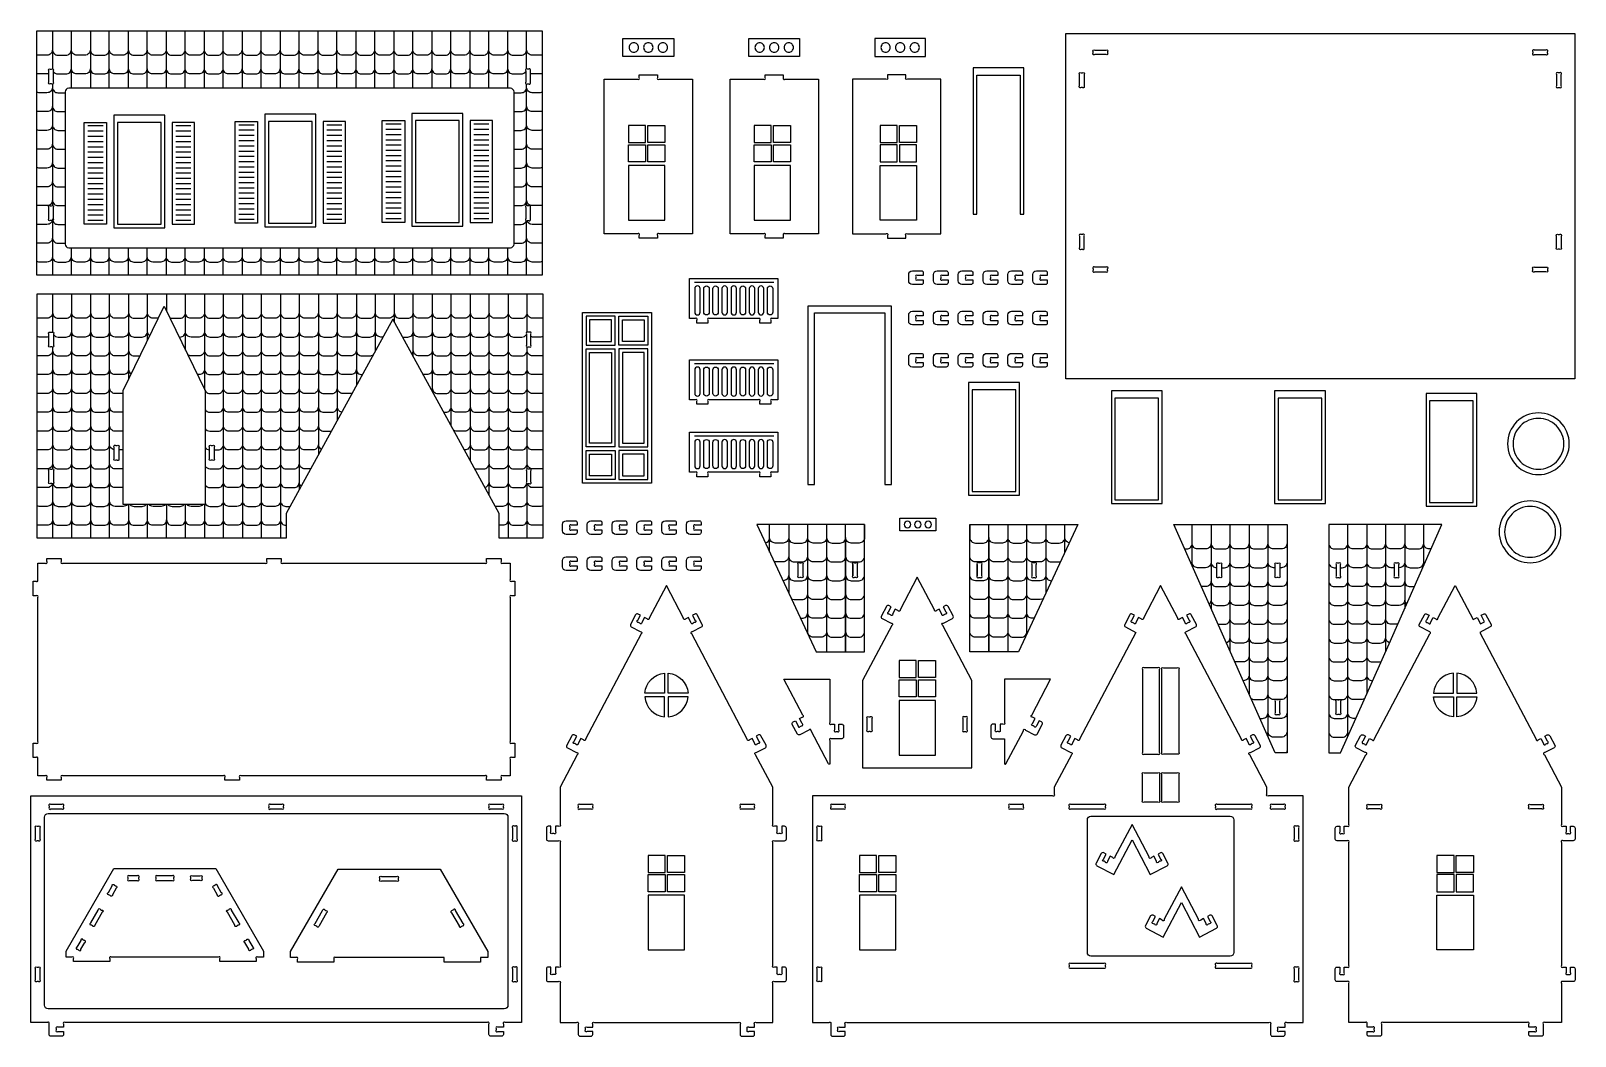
# Model space of a CAD drawing. Extents: x -873 to 1166, y -558 to 770.
import ezdxf

# ---------------------------------------------------------------- set-up
doc = ezdxf.new("R2010")
doc.units = 0
doc.header["$MEASUREMENT"] = 0
doc.layers.add('LAYER1', color=18, linetype='CONTINUOUS')

msp = doc.modelspace()

# ---------------------------------------------------------------- linework, layer by layer
at = {"layer": 'LAYER1'}
for points in [[(-865.5, 447.4), (-865.5, 769.8), (-198.3, 769.8), (-198.3, 447.4)], [(-91.7, 759.9), (-24.5, 759.9), (-24.5, 735.9), (-91.7, 735.9)], [(74.5, 759.9), (141.7, 759.9), (141.7, 735.9), (74.5, 735.9)], [(308, 759.9), (240.8, 759.9), (240.8, 735.9), (308, 735.9)], [(1165.2, 766.5), (1165.2, 310.5), (493.2, 310.5), (493.2, 766.5)], [(375.5, 527.8), (375.5, 711.4), (433.1, 711.4), (433.1, 527.8), (437.9, 527.8), (437.9, 721), (370.7, 721), (370.7, 527.8)], [(-696.6, 658.6), (-763.8, 658.6), (-763.8, 509.8), (-696.6, 509.8)], [(-497.2, 659.8), (-564.4, 659.8), (-564.4, 511), (-497.2, 511)], [(-303, 660.9), (-370.2, 660.9), (-370.2, 512.1), (-303, 512.1)], [(-802.9, 649), (-773.4, 649), (-773.4, 514.6), (-802.9, 514.6)], [(-701.4, 649), (-759, 649), (-759, 514.6), (-701.4, 514.6)], [(-657.4, 649), (-687, 649), (-687, 514.6), (-657.4, 514.6)], [(-603.6, 650.2), (-574, 650.2), (-574, 515.8), (-603.6, 515.8)], [(-502, 650.2), (-559.6, 650.2), (-559.6, 515.8), (-502, 515.8)], [(-458, 650.2), (-487.6, 650.2), (-487.6, 515.8), (-458, 515.8)], [(-409.4, 651.3), (-379.8, 651.3), (-379.8, 516.9), (-409.4, 516.9)], [(-307.8, 651.3), (-365.4, 651.3), (-365.4, 516.9), (-307.8, 516.9)], [(-263.8, 651.3), (-293.4, 651.3), (-293.4, 516.9), (-263.8, 516.9)], [(-62, 644.7), (-84.5, 644.7), (-84.5, 622.2), (-62, 622.2)], [(-59, 622.2), (-59, 644.7), (-36.5, 644.7), (-36.5, 622.2)], [(104.3, 644.7), (81.8, 644.7), (81.8, 622.2), (104.3, 622.2)], [(107.3, 622.2), (107.3, 644.7), (129.8, 644.7), (129.8, 622.2)], [(270.6, 622.2), (270.6, 644.7), (248.1, 644.7), (248.1, 622.2)], [(273.6, 644.7), (296.1, 644.7), (296.1, 622.2), (273.6, 622.2)], [(-84.5, 596.7), (-84.5, 619.2), (-62, 619.2), (-62, 596.7)], [(-36.5, 596.7), (-59, 596.7), (-59, 619.2), (-36.5, 619.2)], [(81.8, 596.7), (81.8, 619.2), (104.3, 619.2), (104.3, 596.7)], [(129.8, 596.7), (107.3, 596.7), (107.3, 619.2), (129.8, 619.2)], [(248.1, 596.7), (270.6, 596.7), (270.6, 619.2), (248.1, 619.2)], [(296.1, 596.7), (296.1, 619.2), (273.6, 619.2), (273.6, 596.7)], [(-84.5, 519.9), (-36.5, 519.9), (-36.5, 591.9), (-84.5, 591.9)], [(81.8, 519.9), (129.8, 519.9), (129.8, 591.9), (81.8, 591.9)], [(296.1, 519.9), (248.1, 519.9), (248.1, 591.9), (296.1, 591.9)], [(-536.2, 132.6), (-536.2, 99.8), (-865.2, 99.8), (-865.2, 422.4), (-197.6, 422.4), (-197.6, 99.8), (-255.2, 99.8), (-255.2, 132.6), (-395.7, 388.9)], [(-643.5, 295), (-643.5, 144.2), (-751.5, 144.2), (-751.5, 295), (-697.5, 406.4)], [(-54, 172.4), (-145.2, 172.4), (-145.2, 398), (-54, 398)], [(-140.4, 393.2), (-140.4, 354.8), (-102, 354.8), (-102, 393.2)], [(-135.6, 388.4), (-135.6, 359.6), (-106.8, 359.6), (-106.8, 388.4)], [(-97.2, 354.8), (-97.2, 393.2), (-58.8, 393.2), (-58.8, 354.8)], [(-92.4, 359.6), (-92.4, 388.4), (-63.6, 388.4), (-63.6, 359.6)], [(262.8, 170.9), (262.8, 406.1), (152.4, 406.1), (152.4, 170.9), (161.1, 170.9), (161.1, 397.4), (254.2, 397.4), (254.2, 170.9)], [(-97.2, 220.4), (-58.8, 220.4), (-58.8, 350), (-97.2, 350)], [(-135.6, 225.2), (-135.6, 345.2), (-106.8, 345.2), (-106.8, 225.2)], [(-92.4, 225.2), (-63.6, 225.2), (-63.6, 345.2), (-92.4, 345.2)], [(431.8, 305.5), (364.6, 305.5), (364.6, 156.7), (431.8, 156.7)], [(427, 295.9), (369.4, 295.9), (369.4, 161.5), (427, 161.5)], [(620.5, 294.5), (553.3, 294.5), (553.3, 145.7), (620.5, 145.7)], [(836.1, 294.5), (768.9, 294.5), (768.9, 145.7), (836.1, 145.7)], [(1036, 291), (968.8, 291), (968.8, 142.2), (1036, 142.2)], [(615.7, 284.9), (558.1, 284.9), (558.1, 150.5), (615.7, 150.5)], [(831.3, 284.9), (773.7, 284.9), (773.7, 150.5), (831.3, 150.5)], [(1031.2, 281.4), (973.6, 281.4), (973.6, 147), (1031.2, 147)], [(-140.4, 215.6), (-102, 215.6), (-102, 177.2), (-140.4, 177.2)], [(-135.6, 210.8), (-106.8, 210.8), (-106.8, 182), (-135.6, 182)], [(-97.2, 177.2), (-58.8, 177.2), (-58.8, 215.6), (-97.2, 215.6)], [(-92.4, 182), (-63.6, 182), (-63.6, 210.8), (-92.4, 210.8)], [(274.1, 126.4), (321.5, 126.4), (321.5, 109.5), (274.1, 109.5)], [(163.5, -50.3), (217.8, -50.3), (227.4, -50.3), (227.4, 117.8), (85.1, 117.8)], [(508.9, 117.8), (430.5, -50.3), (376.1, -50.3), (366.5, -50.3), (366.5, 117.8)], [(769.7, -183.5), (635.9, 117.7), (785.3, 117.7), (785.3, -183.5)], [(929.7, -17.5), (989.8, 117.7), (840.5, 117.7), (840.5, -183.5), (856.1, -183.5), (920, -39.5)], [(295.5, -61.8), (273, -61.8), (273, -84.3), (295.5, -84.3)], [(298.5, -84.3), (298.5, -61.8), (321, -61.8), (321, -84.3)], [(273, -109.8), (273, -87.3), (295.5, -87.3), (295.5, -109.8)], [(321, -109.8), (298.5, -109.8), (298.5, -87.3), (321, -87.3)], [(273, -186.7), (321, -186.7), (321, -114.6), (273, -114.6)], [(-35.7, -319), (-58.2, -319), (-58.2, -341.5), (-35.7, -341.5)], [(-32.7, -341.5), (-32.7, -319), (-10.2, -319), (-10.2, -341.5)], [(243.2, -319), (220.7, -319), (220.7, -341.5), (243.2, -341.5)], [(246.2, -341.5), (246.2, -319), (268.7, -319), (268.7, -341.5)], [(1005.8, -341.5), (1005.8, -319), (983.3, -319), (983.3, -341.5)], [(1008.8, -319), (1031.3, -319), (1031.3, -341.5), (1008.8, -341.5)], [(-58.2, -367), (-58.2, -344.5), (-35.7, -344.5), (-35.7, -367)], [(-10.2, -367), (-32.7, -367), (-32.7, -344.5), (-10.2, -344.5)], [(220.7, -367), (220.7, -344.5), (243.2, -344.5), (243.2, -367)], [(268.7, -367), (246.2, -367), (246.2, -344.5), (268.7, -344.5)], [(983.3, -367), (1005.8, -367), (1005.8, -344.5), (983.3, -344.5)], [(1031.3, -367), (1031.3, -344.5), (1008.8, -344.5), (1008.8, -367)], [(-58.2, -443.8), (-10.2, -443.8), (-10.2, -371.8), (-58.2, -371.8)], [(220.7, -443.8), (268.7, -443.8), (268.7, -371.8), (220.7, -371.8)], [(1031.3, -443.8), (983.3, -443.8), (983.3, -371.8), (1031.3, -371.8)]]:
    msp.add_lwpolyline(points, close=True, dxfattribs=at)
for points in [[(-845, 769.8), (-845, 719.2)], [(-820, 694), (-820, 769.8)], [(-794.9, 769.8), (-794.9, 694)], [(-769.9, 694), (-769.9, 769.8)], [(-744.8, 769.8), (-744.8, 694)], [(-719.8, 694), (-719.8, 769.8)], [(-694.8, 769.8), (-694.8, 694)], [(-669.7, 694), (-669.7, 769.8)], [(-644.7, 769.8), (-644.7, 694)], [(-619.6, 694), (-619.6, 769.8)], [(-594.6, 769.8), (-594.6, 694)], [(-569.5, 694), (-569.5, 769.8)], [(-544.5, 769.8), (-544.5, 694)], [(-519.4, 694), (-519.4, 769.8)], [(-494.4, 769.8), (-494.4, 694)], [(-469.3, 694), (-469.3, 769.8)], [(-444.3, 769.8), (-444.3, 694)], [(-419.2, 694), (-419.2, 769.8)], [(-394.2, 769.8), (-394.2, 694)], [(-369.1, 694), (-369.1, 769.8)], [(-344.1, 769.8), (-344.1, 694)], [(-319, 694), (-319, 769.8)], [(-294, 769.8), (-294, 694)], [(-268.9, 694), (-268.9, 769.8)], [(-243.9, 769.8), (-243.9, 694)], [(-218.8, 719.2), (-218.8, 769.8)], [(-845, 700), (-845, 538.7)], [(-218.8, 538.7), (-218.8, 700)], [(-778.2, 644.2), (-798.1, 644.2)], [(-778.2, 637.2), (-798.1, 637.2)], [(-662.2, 644.2), (-682.2, 644.2)], [(-662.2, 637.2), (-682.2, 637.2)], [(-578.8, 645.4), (-598.8, 645.4)], [(-578.8, 638.5), (-598.8, 638.5)], [(-462.8, 645.4), (-482.8, 645.4)], [(-462.8, 638.5), (-482.8, 638.5)], [(-384.6, 646.5), (-404.6, 646.5)], [(-384.6, 639.6), (-404.6, 639.6)], [(-384.6, 632.7), (-404.6, 632.7)], [(-268.6, 646.5), (-288.6, 646.5)], [(-268.6, 639.6), (-288.6, 639.6)], [(-268.6, 632.7), (-288.6, 632.7)], [(-778.2, 630.3), (-798.1, 630.3)], [(-778.2, 623.4), (-798.1, 623.4)], [(-778.2, 616.4), (-798.1, 616.4)], [(-662.2, 630.3), (-682.2, 630.3)], [(-662.2, 623.4), (-682.2, 623.4)], [(-662.2, 616.4), (-682.2, 616.4)], [(-578.8, 631.5), (-598.8, 631.5)], [(-578.8, 624.6), (-598.8, 624.6)], [(-578.8, 617.7), (-598.8, 617.7)], [(-462.8, 631.5), (-482.8, 631.5)], [(-462.8, 624.6), (-482.8, 624.6)], [(-462.8, 617.7), (-482.8, 617.7)], [(-384.6, 625.7), (-404.6, 625.7)], [(-384.6, 618.8), (-404.6, 618.8)], [(-384.6, 611.9), (-404.6, 611.9)], [(-268.6, 625.7), (-288.6, 625.7)], [(-268.6, 618.8), (-288.6, 618.8)], [(-268.6, 611.9), (-288.6, 611.9)], [(-778.2, 609.5), (-798.1, 609.5)], [(-778.2, 602.6), (-798.1, 602.6)], [(-778.2, 595.6), (-798.1, 595.6)], [(-662.2, 609.5), (-682.2, 609.5)], [(-662.2, 602.6), (-682.2, 602.6)], [(-662.2, 595.6), (-682.2, 595.6)], [(-578.8, 610.7), (-598.8, 610.7)], [(-578.8, 603.8), (-598.8, 603.8)], [(-578.8, 596.9), (-598.8, 596.9)], [(-462.8, 610.7), (-482.8, 610.7)], [(-462.8, 603.8), (-482.8, 603.8)], [(-462.8, 596.9), (-482.8, 596.9)], [(-384.6, 604.9), (-404.6, 604.9)], [(-384.6, 598), (-404.6, 598)], [(-268.6, 604.9), (-288.6, 604.9)], [(-268.6, 598), (-288.6, 598)], [(-778.2, 588.7), (-798.1, 588.7)], [(-778.2, 581.8), (-798.1, 581.8)], [(-778.2, 574.8), (-798.1, 574.8)], [(-662.2, 588.7), (-682.2, 588.7)], [(-662.2, 581.8), (-682.2, 581.8)], [(-662.2, 574.8), (-682.2, 574.8)], [(-578.8, 589.9), (-598.8, 589.9)], [(-578.8, 583), (-598.8, 583)], [(-578.8, 576.1), (-598.8, 576.1)], [(-462.8, 589.9), (-482.8, 589.9)], [(-462.8, 583), (-482.8, 583)], [(-462.8, 576.1), (-482.8, 576.1)], [(-384.6, 591.1), (-404.6, 591.1)], [(-384.6, 584.1), (-404.6, 584.1)], [(-384.6, 577.2), (-404.6, 577.2)], [(-268.6, 591.1), (-288.6, 591.1)], [(-268.6, 584.1), (-288.6, 584.1)], [(-268.6, 577.2), (-288.6, 577.2)], [(-778.2, 567.9), (-798.1, 567.9)], [(-778.2, 561), (-798.1, 561)], [(-778.2, 554), (-798.1, 554)], [(-662.2, 567.9), (-682.2, 567.9)], [(-662.2, 561), (-682.2, 561)], [(-662.2, 554), (-682.2, 554)], [(-578.8, 569.1), (-598.8, 569.1)], [(-578.8, 562.2), (-598.8, 562.2)], [(-578.8, 555.3), (-598.8, 555.3)], [(-462.8, 569.1), (-482.8, 569.1)], [(-462.8, 562.2), (-482.8, 562.2)], [(-462.8, 555.3), (-482.8, 555.3)], [(-384.6, 570.3), (-404.6, 570.3)], [(-384.6, 563.3), (-404.6, 563.3)], [(-384.6, 556.4), (-404.6, 556.4)], [(-268.6, 570.3), (-288.6, 570.3)], [(-268.6, 563.3), (-288.6, 563.3)], [(-268.6, 556.4), (-288.6, 556.4)], [(-778.2, 547.1), (-798.1, 547.1)], [(-778.2, 540.2), (-798.1, 540.2)], [(-778.2, 533.2), (-798.1, 533.2)], [(-662.2, 547.1), (-682.2, 547.1)], [(-662.2, 540.2), (-682.2, 540.2)], [(-662.2, 533.2), (-682.2, 533.2)], [(-578.8, 548.3), (-598.8, 548.3)], [(-578.8, 541.4), (-598.8, 541.4)], [(-578.8, 534.5), (-598.8, 534.5)], [(-462.8, 548.3), (-482.8, 548.3)], [(-462.8, 541.4), (-482.8, 541.4)], [(-462.8, 534.5), (-482.8, 534.5)], [(-384.6, 549.5), (-404.6, 549.5)], [(-384.6, 542.5), (-404.6, 542.5)], [(-384.6, 535.6), (-404.6, 535.6)], [(-268.6, 549.5), (-288.6, 549.5)], [(-268.6, 542.5), (-288.6, 542.5)], [(-268.6, 535.6), (-288.6, 535.6)], [(-845, 521.4), (-845, 447.4)], [(-778.2, 526.3), (-798.1, 526.3)], [(-778.2, 519.4), (-798.1, 519.4)], [(-662.2, 526.3), (-682.2, 526.3)], [(-662.2, 519.4), (-682.2, 519.4)], [(-578.8, 527.5), (-598.8, 527.5)], [(-578.8, 520.6), (-598.8, 520.6)], [(-462.8, 527.5), (-482.8, 527.5)], [(-462.8, 520.6), (-482.8, 520.6)], [(-384.6, 528.7), (-404.6, 528.7)], [(-384.6, 521.7), (-404.6, 521.7)], [(-268.6, 528.7), (-288.6, 528.7)], [(-268.6, 521.7), (-288.6, 521.7)], [(-218.8, 447.4), (-218.8, 519.5)], [(-820, 447.4), (-820, 483.5)], [(-794.9, 483.5), (-794.9, 447.4)], [(-769.9, 447.4), (-769.9, 483.5)], [(-744.8, 483.5), (-744.8, 447.4)], [(-719.8, 447.4), (-719.8, 483.5)], [(-694.8, 483.5), (-694.8, 447.4)], [(-669.7, 447.4), (-669.7, 483.5)], [(-644.7, 483.5), (-644.7, 447.4)], [(-619.6, 447.4), (-619.6, 483.5)], [(-594.6, 483.5), (-594.6, 447.4)], [(-569.5, 447.4), (-569.5, 483.5)], [(-544.5, 483.5), (-544.5, 447.4)], [(-519.4, 447.4), (-519.4, 483.5)], [(-494.4, 483.5), (-494.4, 447.4)], [(-469.3, 447.4), (-469.3, 483.5)], [(-444.3, 483.5), (-444.3, 447.4)], [(-419.2, 447.4), (-419.2, 483.5)], [(-394.2, 483.5), (-394.2, 447.4)], [(-369.1, 447.4), (-369.1, 483.5)], [(-344.1, 483.5), (-344.1, 447.4)], [(-319, 447.4), (-319, 483.5)], [(-294, 483.5), (-294, 447.4)], [(-268.9, 447.4), (-268.9, 483.5)], [(-243.9, 483.5), (-243.9, 447.4)], [(2.9, 437.8), (107.5, 437.8)], [(-694.3, 422.4), (-694.3, 399.9)], [(-694.3, 422.4), (-694.3, 399.9)], [(-393.6, 397.5), (-393.6, 385)], [(-393.6, 397.5), (-393.6, 385)], [(-844.7, 372.7), (-844.7, 371.7)], [(-844.7, 372.7), (-844.7, 371.7)], [(-719.4, 361.3), (-719.4, 372.7)], [(-719.4, 361.3), (-719.4, 372.7)], [(-719.4, 361.3), (-719.4, 372.7)], [(-669.3, 348.2), (-669.3, 372.7)], [(-669.3, 348.2), (-669.3, 372.7)], [(-218.1, 371.7), (-218.1, 372.7)], [(-218.1, 371.7), (-218.1, 372.7)], [(-418.6, 347.2), (-418.6, 347.8)], [(-418.6, 347.2), (-418.6, 347.8)], [(-368.5, 339.2), (-368.5, 347.8)], [(-368.5, 339.2), (-368.5, 347.8)], [(-102, 220.4), (-140.4, 220.4), (-140.4, 350), (-102, 350)], [(-102, 220.4), (-102, 350)], [(2.9, 330.7), (107.5, 330.7)], [(-744.4, 323), (-744.4, 309.6)], [(-443.7, 323), (-443.7, 301.5)], [(-443.7, 323), (-443.7, 301.5)], [(-644.2, 298.1), (-644.2, 296.5)], [(-644.2, 298.1), (-644.2, 296.5)], [(-468.7, 292.4), (-468.7, 298.1)], [(-468.7, 292.4), (-468.7, 298.1)], [(-468.7, 255.8), (-468.7, 298.1)], [(-343.4, 298.1), (-343.4, 293.5)], [(-343.4, 298.1), (-343.4, 293.5)], [(-468.7, 255.8), (-468.7, 269.6)], [(-318.4, 247.8), (-318.4, 248.4)], [(-318.4, 247.8), (-318.4, 248.4)], [(2.9, 235), (107.5, 235)], [(-493.8, 223.6), (-493.8, 210)], [(-493.8, 223.6), (-493.8, 210)], [(-293.3, 223.6), (-293.3, 202.1)], [(-293.3, 223.6), (-293.3, 202.1)], [(-844.7, 198.7), (-844.7, 191.1)], [(-844.7, 198.7), (-844.7, 191.1)], [(-218.1, 191.1), (-218.1, 198.7)], [(-218.1, 191.1), (-218.1, 198.7)], [(-518.9, 164.3), (-518.9, 173.8)], [(-518.9, 164.3), (-518.9, 173.8)], [(-268.2, 156.4), (-268.2, 173.8)], [(-268.2, 156.4), (-268.2, 173.8)], [(-844.7, 124.1), (-844.7, 99.8)], [(-844.7, 124.1), (-844.7, 99.8)], [(-819.6, 99.8), (-819.6, 124.1)], [(-819.6, 99.8), (-819.6, 124.1)], [(-794.6, 124.1), (-794.6, 99.8)], [(-794.6, 124.1), (-794.6, 99.8)], [(-769.5, 99.8), (-769.5, 124.1)], [(-769.5, 99.8), (-769.5, 124.1)], [(-744.4, 124.1), (-744.4, 99.8)], [(-744.4, 124.1), (-744.4, 99.8)], [(-719.4, 99.8), (-719.4, 124.1)], [(-719.4, 99.8), (-719.4, 124.1)], [(-694.3, 99.8), (-694.3, 124.1)], [(-669.3, 99.8), (-669.3, 124.1)], [(-669.3, 99.8), (-669.3, 124.1)], [(-669.3, 99.8), (-669.3, 124.1)], [(-669.3, 99.8), (-669.3, 124.1)], [(-644.2, 124.1), (-644.2, 99.8)], [(-644.2, 124.1), (-644.2, 99.8)], [(-619.1, 99.8), (-619.1, 124.1)], [(-619.1, 99.8), (-619.1, 124.1)], [(-594.1, 124.1), (-594.1, 99.8)], [(-594.1, 124.1), (-594.1, 99.8)], [(-569, 99.8), (-569, 124.1)], [(-569, 99.8), (-569, 124.1)], [(-543.9, 124.1), (-543.9, 99.8)], [(-543.9, 124.1), (-543.9, 99.8)], [(-243.2, 124.1), (-243.2, 99.8)], [(-243.2, 124.1), (-243.2, 99.8)], [(-218.1, 99.8), (-218.1, 124.1)], [(-218.1, 99.8), (-218.1, 124.1)], [(102.1, 81.2), (102.1, 100.6)], [(491.8, 81.2), (491.8, 100.6)], [(211.8, 65), (211.8, 50.1)], [(215.7, 67.2), (214, 67.2)], [(217.8, 65), (217.8, 50.1)], [(376.1, 50.1), (376.1, 65)], [(380, 67.2), (378.2, 67.2)], [(382.1, 50.1), (382.1, 65)], [(660, 63.6), (660, 68)], [(660, 63.6), (660, 68)], [(965.8, 63.6), (965.8, 68)], [(965.8, 63.6), (965.8, 68)], [(127.2, 50.9), (127.2, 27.5)], [(127.2, 50.9), (127.2, 27.5)], [(215.7, 48), (214, 48)], [(378.2, 48), (380, 48)], [(466.7, 50.9), (466.7, 27.5)], [(466.7, 50.9), (466.7, 27.5)], [(685, 18.3), (685, 7.2)], [(685, 18.3), (685, 7.2)], [(940.7, 18.3), (940.7, 7.2)], [(940.7, 18.3), (940.7, 7.2)], [(152.3, -26.2), (152.3, -23.7)], [(152.3, -26.2), (152.3, -23.7)], [(441.7, -26.2), (441.7, -23.7)], [(441.7, -26.2), (441.7, -23.7)], [(710.1, -49.3), (710.1, -31.4)], [(710.1, -49.3), (710.1, -31.4)], [(915.6, -49.3), (915.6, -31.4)], [(915.6, -49.3), (915.6, -31.4)], [(735.1, -81.2), (735.1, -105.7)], [(735.1, -81.2), (735.1, -105.7)], [(890.6, -81.2), (890.6, -105.7)], [(890.6, -81.2), (890.6, -105.7)], [(760.2, -162.2), (760.2, -155.7)], [(760.2, -162.2), (760.2, -155.7)], [(865.5, -162.2), (865.5, -155.7)], [(865.5, -162.2), (865.5, -155.7)], [(785.3, -180.6), (785.3, -183.5)], [(840.5, -180.6), (840.5, -183.5)]]:
    msp.add_lwpolyline(points, dxfattribs=at)
for points in [[(-845, 745, -0.414214), (-852.2, 737.8), (-862.9, 737.8, -0.094829), (-865.5, 738.3)], [(-845, 745, 0.414214), (-837.8, 737.8), (-827.2, 737.8, 0.414214), (-820, 745)], [(-794.9, 745, -0.414214), (-802.1, 737.8), (-812.8, 737.8, -0.414214), (-820, 745)], [(-794.9, 745, 0.414214), (-787.7, 737.8), (-777.1, 737.8, 0.414214), (-769.9, 745)], [(-744.8, 745, -0.414214), (-752, 737.8), (-762.7, 737.8, -0.414214), (-769.9, 745)], [(-744.8, 745, 0.414214), (-737.6, 737.8), (-727, 737.8, 0.414214), (-719.8, 745)], [(-694.8, 745, -0.414214), (-702, 737.8), (-712.6, 737.8, -0.414214), (-719.8, 745)], [(-694.8, 745, 0.414214), (-687.6, 737.8), (-676.9, 737.8, 0.414214), (-669.7, 745)], [(-644.7, 745, -0.414214), (-651.9, 737.8), (-662.5, 737.8, -0.414214), (-669.7, 745)], [(-644.7, 745, 0.414214), (-637.5, 737.8), (-626.8, 737.8, 0.414214), (-619.6, 745)], [(-594.6, 745, -0.414214), (-601.8, 737.8), (-612.4, 737.8, -0.414214), (-619.6, 745)], [(-594.6, 745, 0.414214), (-587.4, 737.8), (-576.7, 737.8, 0.414214), (-569.5, 745)], [(-544.5, 745, -0.414214), (-551.7, 737.8), (-562.3, 737.8, -0.414214), (-569.5, 745)], [(-544.5, 745, 0.414214), (-537.3, 737.8), (-526.6, 737.8, 0.414214), (-519.4, 745)], [(-494.4, 745, -0.414214), (-501.6, 737.8), (-512.2, 737.8, -0.414214), (-519.4, 745)], [(-494.4, 745, 0.414214), (-487.2, 737.8), (-476.5, 737.8, 0.414214), (-469.3, 745)], [(-444.3, 745, -0.414214), (-451.5, 737.8), (-462.1, 737.8, -0.414214), (-469.3, 745)], [(-444.3, 745, 0.414214), (-437.1, 737.8), (-426.4, 737.8, 0.414214), (-419.2, 745)], [(-394.2, 745, -0.414214), (-401.4, 737.8), (-412, 737.8, -0.414214), (-419.2, 745)], [(-394.2, 745, 0.414214), (-387, 737.8), (-376.3, 737.8, 0.414214), (-369.1, 745)], [(-344.1, 745, -0.414214), (-351.3, 737.8), (-361.9, 737.8, -0.414214), (-369.1, 745)], [(-344.1, 745, 0.414214), (-336.9, 737.8), (-326.2, 737.8, 0.414214), (-319, 745)], [(-294, 745, -0.414214), (-301.2, 737.8), (-311.8, 737.8, -0.414214), (-319, 745)], [(-294, 745, 0.414214), (-286.8, 737.8), (-276.1, 737.8, 0.414214), (-268.9, 745)], [(-243.9, 745, -0.414214), (-251.1, 737.8), (-261.7, 737.8, -0.414214), (-268.9, 745)], [(-243.9, 745, 0.414214), (-236.7, 737.8), (-226, 737.8, 0.414214), (-218.8, 745)], [(-198.3, 738.3, -0.094829), (-201, 737.8), (-211.6, 737.8, -0.414214), (-218.8, 745)], [(-845, 720.1, -0.033199), (-845.1, 719.2)], [(-845, 720.1, 0.033199), (-845, 719.2)], [(-843.9, 716.3, 0.258622), (-837.8, 712.9), (-827.2, 712.9, 0.414214), (-820, 720.1)], [(-794.9, 720.1, -0.414214), (-802.1, 712.9), (-812.8, 712.9, -0.414214), (-820, 720.1)], [(-794.9, 720.1, 0.414214), (-787.7, 712.9), (-777.1, 712.9, 0.414214), (-769.9, 720.1)], [(-744.8, 720.1, -0.414214), (-752, 712.9), (-762.7, 712.9, -0.414214), (-769.9, 720.1)], [(-744.8, 720.1, 0.414214), (-737.6, 712.9), (-727, 712.9, 0.414214), (-719.8, 720.1)], [(-694.8, 720.1, -0.414214), (-702, 712.9), (-712.6, 712.9, -0.414214), (-719.8, 720.1)], [(-694.8, 720.1, 0.414214), (-687.6, 712.9), (-676.9, 712.9, 0.414214), (-669.7, 720.1)], [(-644.7, 720.1, -0.414214), (-651.9, 712.9), (-662.5, 712.9, -0.414214), (-669.7, 720.1)], [(-644.7, 720.1, 0.414214), (-637.5, 712.9), (-626.8, 712.9, 0.414214), (-619.6, 720.1)], [(-594.6, 720.1, -0.414214), (-601.8, 712.9), (-612.4, 712.9, -0.414214), (-619.6, 720.1)], [(-594.6, 720.1, 0.414214), (-587.4, 712.9), (-576.7, 712.9, 0.414214), (-569.5, 720.1)], [(-544.5, 720.1, -0.414214), (-551.7, 712.9), (-562.3, 712.9, -0.414214), (-569.5, 720.1)], [(-544.5, 720.1, 0.414214), (-537.3, 712.9), (-526.6, 712.9, 0.414214), (-519.4, 720.1)], [(-494.4, 720.1, -0.414214), (-501.6, 712.9), (-512.2, 712.9, -0.414214), (-519.4, 720.1)], [(-494.4, 720.1, 0.414214), (-487.2, 712.9), (-476.5, 712.9, 0.414214), (-469.3, 720.1)], [(-444.3, 720.1, -0.414214), (-451.5, 712.9), (-462.1, 712.9, -0.414214), (-469.3, 720.1)], [(-444.3, 720.1, 0.414214), (-437.1, 712.9), (-426.4, 712.9, 0.414214), (-419.2, 720.1)], [(-394.2, 720.1, -0.414214), (-401.4, 712.9), (-412, 712.9, -0.414214), (-419.2, 720.1)], [(-394.2, 720.1, 0.414214), (-387, 712.9), (-376.3, 712.9, 0.414214), (-369.1, 720.1)], [(-344.1, 720.1, -0.414214), (-351.3, 712.9), (-361.9, 712.9, -0.414214), (-369.1, 720.1)], [(-344.1, 720.1, 0.414214), (-336.9, 712.9), (-326.2, 712.9, 0.414214), (-319, 720.1)], [(-294, 720.1, -0.414214), (-301.2, 712.9), (-311.8, 712.9, -0.414214), (-319, 720.1)], [(-294, 720.1, 0.414214), (-286.8, 712.9), (-276.1, 712.9, 0.414214), (-268.9, 720.1)], [(-243.9, 720.1, -0.414214), (-251.1, 712.9), (-261.7, 712.9, -0.414214), (-268.9, 720.1)], [(-243.9, 720.1, 0.414214), (-236.7, 712.9), (-226, 712.9, 0.258622), (-219.9, 716.3)], [(-218.9, 719.2, 0.033199), (-218.8, 720.1)], [(-218.8, 719.2, -0.033199), (-218.8, 720.1)], [(-849.9, 713.3, -0.081244), (-852.2, 712.9), (-862.9, 712.9, -0.094829), (-865.5, 713.4)], [(-845, 695.3, -0.414214), (-852.2, 688.1), (-862.9, 688.1, -0.094829), (-865.5, 688.6)], [(-845, 695.3, 0.414214), (-837.8, 688.1), (-828.3, 688.1)], [(-820.1, 694, 0.045878), (-820, 695.3)], [(-819.9, 694, -0.045878), (-820, 695.3)], [(-794.9, 695.3, -0.045878), (-795.1, 694)], [(-794.9, 695.3, 0.045878), (-794.8, 694)], [(-770, 694, 0.045878), (-769.9, 695.3)], [(-769.8, 694, -0.045878), (-769.9, 695.3)], [(-744.8, 695.3, -0.045878), (-745, 694)], [(-744.8, 695.3, 0.045878), (-744.7, 694)], [(-719.9, 694, 0.045878), (-719.8, 695.3)], [(-719.7, 694, -0.045878), (-719.8, 695.3)], [(-694.8, 695.3, -0.045878), (-694.9, 694)], [(-694.8, 695.3, 0.045878), (-694.6, 694)], [(-669.8, 694, 0.045878), (-669.7, 695.3)], [(-669.6, 694, -0.045878), (-669.7, 695.3)], [(-644.7, 695.3, -0.045878), (-644.8, 694)], [(-644.7, 695.3, 0.045878), (-644.5, 694)], [(-619.7, 694, 0.045878), (-619.6, 695.3)], [(-619.5, 694, -0.045878), (-619.6, 695.3)], [(-594.6, 695.3, -0.045878), (-594.7, 694)], [(-594.6, 695.3, 0.045878), (-594.4, 694)], [(-569.6, 694, 0.045878), (-569.5, 695.3)], [(-569.4, 694, -0.045878), (-569.5, 695.3)], [(-544.5, 695.3, -0.045878), (-544.6, 694)], [(-544.5, 695.3, 0.045878), (-544.3, 694)], [(-519.5, 694, 0.045878), (-519.4, 695.3)], [(-519.3, 694, -0.045878), (-519.4, 695.3)], [(-494.4, 695.3, -0.045878), (-494.5, 694)], [(-494.4, 695.3, 0.045878), (-494.3, 694)], [(-469.4, 694, 0.045878), (-469.3, 695.3)], [(-469.2, 694, -0.045878), (-469.3, 695.3)], [(-444.3, 695.3, -0.045878), (-444.4, 694)], [(-444.3, 695.3, 0.045878), (-444.2, 694)], [(-419.4, 694, 0.045878), (-419.2, 695.3)], [(-419.1, 694, -0.045878), (-419.2, 695.3)], [(-394.2, 695.3, -0.045878), (-394.3, 694)], [(-394.2, 695.3, 0.045878), (-394.1, 694)], [(-369.3, 694, 0.045878), (-369.1, 695.3)], [(-369, 694, -0.045878), (-369.1, 695.3)], [(-344.1, 695.3, -0.045878), (-344.2, 694)], [(-344.1, 695.3, 0.045878), (-344, 694)], [(-319.2, 694, 0.045878), (-319, 695.3)], [(-318.9, 694, -0.045878), (-319, 695.3)], [(-294, 695.3, -0.045878), (-294.1, 694)], [(-294, 695.3, 0.045878), (-293.9, 694)], [(-269.1, 694, 0.045878), (-268.9, 695.3)], [(-268.8, 694, -0.045878), (-268.9, 695.3)], [(-243.9, 695.3, -0.045878), (-244, 694)], [(-243.9, 695.3, 0.045878), (-243.8, 694)], [(-235.5, 688.1), (-226, 688.1, 0.414214), (-218.8, 695.3)], [(-198.3, 688.6, -0.094829), (-201, 688.1), (-211.6, 688.1, -0.414214), (-218.8, 695.3)], [(-198.3, 713.4, -0.094829), (-201, 712.9), (-211.6, 712.9, -0.081244), (-213.9, 713.3)], [(-845, 670.4, -0.414214), (-852.2, 663.2), (-862.9, 663.2, -0.094829), (-865.5, 663.8)], [(-845, 670.4, 0.414214), (-837.8, 663.2), (-828.3, 663.2)], [(-235.5, 663.2), (-226, 663.2, 0.414214), (-218.8, 670.4)], [(-198.3, 663.8, -0.094829), (-201, 663.2), (-211.6, 663.2, -0.414214), (-218.8, 670.4)], [(-845, 645.6, -0.414214), (-852.2, 638.4), (-862.9, 638.4, -0.094829), (-865.5, 638.9)], [(-845, 645.6, 0.414214), (-837.8, 638.4), (-828.3, 638.4)], [(-235.5, 638.4), (-226, 638.4, 0.414214), (-218.8, 645.6)], [(-198.3, 638.9, -0.094829), (-201, 638.4), (-211.6, 638.4, -0.414214), (-218.8, 645.6)], [(-845, 620.8, -0.414214), (-852.2, 613.6), (-862.9, 613.6, -0.094829), (-865.5, 614.1)], [(-845, 620.8, 0.414214), (-837.8, 613.6), (-828.3, 613.6)], [(-235.5, 613.6), (-226, 613.6, 0.414214), (-218.8, 620.8)], [(-198.3, 614.1, -0.094829), (-201, 613.6), (-211.6, 613.6, -0.414214), (-218.8, 620.8)], [(-845, 595.9, -0.414214), (-852.2, 588.7), (-862.9, 588.7, -0.094829), (-865.5, 589.2)], [(-845, 595.9, 0.414214), (-837.8, 588.7), (-828.3, 588.7)], [(-235.5, 588.7), (-226, 588.7, 0.414214), (-218.8, 595.9)], [(-198.3, 589.2, -0.094829), (-201, 588.7), (-211.6, 588.7, -0.414214), (-218.8, 595.9)], [(-845, 571.1, -0.414214), (-852.2, 563.9), (-862.9, 563.9, -0.094829), (-865.5, 564.4)], [(-845, 571.1, 0.414214), (-837.8, 563.9), (-828.3, 563.9)], [(-235.5, 563.9), (-226, 563.9, 0.414214), (-218.8, 571.1)], [(-198.3, 564.4, -0.094829), (-201, 563.9), (-211.6, 563.9, -0.414214), (-218.8, 571.1)], [(-845, 546.2, -0.414214), (-852.2, 539), (-862.9, 539, -0.094829), (-865.5, 539.6)], [(-845, 546.2, 0.414214), (-837.8, 539), (-828.3, 539)], [(-235.5, 539), (-226, 539, 0.414214), (-218.8, 546.2)], [(-198.3, 539.6, -0.094829), (-201, 539), (-211.6, 539, -0.414214), (-218.8, 546.2)], [(-845, 521.4, -0.414214), (-852.2, 514.2), (-862.9, 514.2, -0.094829), (-865.5, 514.7)], [(-845, 521.4, 0.414214), (-837.8, 514.2), (-828.3, 514.2)], [(-235.5, 514.2), (-226, 514.2, 0.336889), (-219.1, 519.5)], [(-198.3, 514.7, -0.094829), (-201, 514.2), (-211.6, 514.2, -0.336889), (-218.6, 519.5)], [(-845, 496.6, -0.414214), (-852.2, 489.4), (-862.9, 489.4, -0.094829), (-865.5, 489.9)], [(-845, 496.6, 0.414214), (-837.8, 489.4), (-828.3, 489.4)], [(-235.5, 489.4), (-226, 489.4, 0.414214), (-218.8, 496.6)], [(-198.3, 489.9, -0.094829), (-201, 489.4), (-211.6, 489.4, -0.414214), (-218.8, 496.6)], [(-845, 471.7, -0.414214), (-852.2, 464.5), (-862.9, 464.5, -0.094829), (-865.5, 465)], [(-845, 471.7, 0.414214), (-837.8, 464.5), (-827.2, 464.5, 0.414214), (-820, 471.7)], [(-794.9, 471.7, -0.414214), (-802.1, 464.5), (-812.8, 464.5, -0.414214), (-820, 471.7)], [(-794.9, 471.7, 0.414214), (-787.7, 464.5), (-777.1, 464.5, 0.414214), (-769.9, 471.7)], [(-744.8, 471.7, -0.414214), (-752, 464.5), (-762.7, 464.5, -0.414214), (-769.9, 471.7)], [(-744.8, 471.7, 0.414214), (-737.6, 464.5), (-727, 464.5, 0.414214), (-719.8, 471.7)], [(-694.8, 471.7, -0.414214), (-702, 464.5), (-712.6, 464.5, -0.414214), (-719.8, 471.7)], [(-694.8, 471.7, 0.414214), (-687.6, 464.5), (-676.9, 464.5, 0.414214), (-669.7, 471.7)], [(-644.7, 471.7, -0.414214), (-651.9, 464.5), (-662.5, 464.5, -0.414214), (-669.7, 471.7)], [(-644.7, 471.7, 0.414214), (-637.5, 464.5), (-626.8, 464.5, 0.414214), (-619.6, 471.7)], [(-594.6, 471.7, -0.414214), (-601.8, 464.5), (-612.4, 464.5, -0.414214), (-619.6, 471.7)], [(-594.6, 471.7, 0.414214), (-587.4, 464.5), (-576.7, 464.5, 0.414214), (-569.5, 471.7)], [(-544.5, 471.7, -0.414214), (-551.7, 464.5), (-562.3, 464.5, -0.414214), (-569.5, 471.7)], [(-544.5, 471.7, 0.414214), (-537.3, 464.5), (-526.6, 464.5, 0.414214), (-519.4, 471.7)], [(-494.4, 471.7, -0.414214), (-501.6, 464.5), (-512.2, 464.5, -0.414214), (-519.4, 471.7)], [(-494.4, 471.7, 0.414214), (-487.2, 464.5), (-476.5, 464.5, 0.414214), (-469.3, 471.7)], [(-444.3, 471.7, -0.414214), (-451.5, 464.5), (-462.1, 464.5, -0.414214), (-469.3, 471.7)], [(-444.3, 471.7, 0.414214), (-437.1, 464.5), (-426.4, 464.5, 0.414214), (-419.2, 471.7)], [(-394.2, 471.7, -0.414214), (-401.4, 464.5), (-412, 464.5, -0.414214), (-419.2, 471.7)], [(-394.2, 471.7, 0.414214), (-387, 464.5), (-376.3, 464.5, 0.414214), (-369.1, 471.7)], [(-344.1, 471.7, -0.414214), (-351.3, 464.5), (-361.9, 464.5, -0.414214), (-369.1, 471.7)], [(-344.1, 471.7, 0.414214), (-336.9, 464.5), (-326.2, 464.5, 0.414214), (-319, 471.7)], [(-294, 471.7, -0.414214), (-301.2, 464.5), (-311.8, 464.5, -0.414214), (-319, 471.7)], [(-294, 471.7, 0.414214), (-286.8, 464.5), (-276.1, 464.5, 0.414214), (-268.9, 471.7)], [(-243.9, 471.7, -0.414214), (-251.1, 464.5), (-261.7, 464.5, -0.414214), (-268.9, 471.7)], [(-243.9, 471.7, 0.414214), (-236.7, 464.5), (-226, 464.5, 0.414214), (-218.8, 471.7)], [(-198.3, 465, -0.094829), (-201, 464.5), (-211.6, 464.5, -0.414214), (-218.8, 471.7)], [(-844.7, 422.4), (-844.7, 397.5, -0.414214), (-851.9, 390.3), (-862.6, 390.3, -0.094829), (-865.2, 390.9)], [(-844.7, 422.4), (-844.7, 397.5, 0.414214), (-837.5, 390.3), (-826.8, 390.3, 0.414214), (-819.6, 397.5), (-819.6, 422.4)], [(-794.6, 422.4), (-794.6, 397.5, -0.414214), (-801.8, 390.3), (-812.4, 390.3, -0.414214), (-819.6, 397.5), (-819.6, 422.4)], [(-794.6, 422.4), (-794.6, 397.5, 0.414214), (-787.4, 390.3), (-776.7, 390.3, 0.414214), (-769.5, 397.5), (-769.5, 422.4)], [(-744.4, 422.4), (-744.4, 397.5, -0.414214), (-751.6, 390.3), (-762.3, 390.3, -0.414214), (-769.5, 397.5), (-769.5, 422.4)], [(-744.4, 422.4), (-744.4, 397.5, 0.414214), (-737.2, 390.3), (-726.6, 390.3, 0.414214), (-719.4, 397.5), (-719.4, 422.4)], [(-705.3, 390.3), (-712.2, 390.3, -0.414214), (-719.4, 397.5), (-719.4, 422.4)], [(-690, 390.9, 0.102165), (-687.1, 390.3), (-676.5, 390.3, 0.414214), (-669.3, 397.5), (-669.3, 422.4)], [(-644.2, 422.4), (-644.2, 397.5, -0.414214), (-651.4, 390.3), (-662, 390.3, -0.414214), (-669.3, 397.5), (-669.3, 422.4)], [(-644.2, 422.4), (-644.2, 397.5, 0.414214), (-637, 390.3), (-626.3, 390.3, 0.414214), (-619.1, 397.5), (-619.1, 422.4)], [(-594.1, 422.4), (-594.1, 397.5, -0.414214), (-601.3, 390.3), (-611.9, 390.3, -0.414214), (-619.1, 397.5), (-619.1, 422.4)], [(-594.1, 422.4), (-594.1, 397.5, 0.414214), (-586.9, 390.3), (-576.2, 390.3, 0.414214), (-569, 397.5), (-569, 422.4)], [(-543.9, 422.4), (-543.9, 397.5, -0.414214), (-551.1, 390.3), (-561.8, 390.3, -0.414214), (-569, 397.5), (-569, 422.4)], [(-543.9, 422.4), (-543.9, 397.5, 0.414214), (-536.7, 390.3), (-526.1, 390.3, 0.414214), (-518.9, 397.5), (-518.9, 422.4)], [(-493.8, 422.4), (-493.8, 397.5, -0.414214), (-501, 390.3), (-511.7, 390.3, -0.414214), (-518.9, 397.5), (-518.9, 422.4)], [(-493.8, 422.4), (-493.8, 397.5, 0.414214), (-486.6, 390.3), (-475.9, 390.3, 0.414214), (-468.7, 397.5), (-468.7, 422.4)], [(-443.7, 422.4), (-443.7, 397.5, -0.414214), (-450.9, 390.3), (-461.5, 390.3, -0.414214), (-468.7, 397.5), (-468.7, 422.4)], [(-443.7, 422.4), (-443.7, 397.5, 0.414214), (-436.5, 390.3), (-425.8, 390.3, 0.414214), (-418.6, 397.5), (-418.6, 422.4)], [(-393.6, 422.4), (-393.6, 397.5, -0.414214), (-400.8, 390.3), (-411.4, 390.3, -0.414214), (-418.6, 397.5), (-418.6, 422.4)], [(-393.6, 422.4), (-393.6, 397.5, 0.414214), (-386.3, 390.3), (-375.7, 390.3, 0.414214), (-368.5, 397.5), (-368.5, 422.4)], [(-343.4, 422.4), (-343.4, 397.5, -0.414214), (-350.6, 390.3), (-361.3, 390.3, -0.414214), (-368.5, 397.5), (-368.5, 422.4)], [(-343.4, 422.4), (-343.4, 397.5, 0.414214), (-336.2, 390.3), (-325.6, 390.3, 0.414214), (-318.4, 397.5), (-318.4, 422.4)], [(-293.3, 422.4), (-293.3, 397.5, -0.414214), (-300.5, 390.3), (-311.2, 390.3, -0.414214), (-318.4, 397.5), (-318.4, 422.4)], [(-293.3, 422.4), (-293.3, 397.5, 0.414214), (-286.1, 390.3), (-275.4, 390.3, 0.414214), (-268.2, 397.5), (-268.2, 422.4)], [(-243.2, 422.4), (-243.2, 397.5, -0.414214), (-250.4, 390.3), (-261, 390.3, -0.414214), (-268.2, 397.5), (-268.2, 422.4)], [(-243.2, 422.4), (-243.2, 397.5, 0.414214), (-236, 390.3), (-225.3, 390.3, 0.414214), (-218.1, 397.5), (-218.1, 422.4)], [(-197.6, 390.9, -0.094829), (-200.2, 390.3), (-210.9, 390.3, -0.414214), (-218.1, 397.5), (-218.1, 422.4)], [(-844.7, 397.5), (-844.7, 372.7, -0.033199), (-844.8, 371.7)], [(-844.7, 397.5), (-844.7, 372.7, 0.033199), (-844.6, 371.7)], [(-843.6, 368.9, 0.258622), (-837.5, 365.5), (-826.8, 365.5, 0.414214), (-819.6, 372.7), (-819.6, 397.5)], [(-794.6, 397.5), (-794.6, 372.7, -0.414214), (-801.8, 365.5), (-812.4, 365.5, -0.414214), (-819.6, 372.7), (-819.6, 397.5)], [(-794.6, 397.5), (-794.6, 372.7, 0.414214), (-787.4, 365.5), (-776.7, 365.5, 0.414214), (-769.5, 372.7), (-769.5, 397.5)], [(-744.4, 397.5), (-744.4, 372.7, -0.414214), (-751.6, 365.5), (-762.3, 365.5, -0.414214), (-769.5, 372.7), (-769.5, 397.5)], [(-744.4, 397.5), (-744.4, 372.7, 0.414214), (-737.2, 365.5), (-726.6, 365.5, 0.414214), (-719.4, 372.7), (-719.4, 397.5)], [(-716.6, 367, -0.231147), (-719.4, 372.7), (-719.4, 397.5)], [(-677.6, 365.5), (-676.5, 365.5, 0.414214), (-669.3, 372.7), (-669.3, 397.5)], [(-644.2, 397.5), (-644.2, 372.7, -0.414214), (-651.4, 365.5), (-662, 365.5, -0.414214), (-669.3, 372.7), (-669.3, 397.5)], [(-644.2, 397.5), (-644.2, 372.7, 0.414214), (-637, 365.5), (-626.3, 365.5, 0.414214), (-619.1, 372.7), (-619.1, 397.5)], [(-594.1, 397.5), (-594.1, 372.7, -0.414214), (-601.3, 365.5), (-611.9, 365.5, -0.414214), (-619.1, 372.7), (-619.1, 397.5)], [(-594.1, 397.5), (-594.1, 372.7, 0.414214), (-586.9, 365.5), (-576.2, 365.5, 0.414214), (-569, 372.7), (-569, 397.5)], [(-543.9, 397.5), (-543.9, 372.7, -0.414214), (-551.1, 365.5), (-561.8, 365.5, -0.414214), (-569, 372.7), (-569, 397.5)], [(-543.9, 397.5), (-543.9, 372.7, 0.414214), (-536.7, 365.5), (-526.1, 365.5, 0.414214), (-518.9, 372.7), (-518.9, 397.5)], [(-493.8, 397.5), (-493.8, 372.7, -0.414214), (-501, 365.5), (-511.7, 365.5, -0.414214), (-518.9, 372.7), (-518.9, 397.5)], [(-493.8, 397.5), (-493.8, 372.7, 0.414214), (-486.6, 365.5), (-475.9, 365.5, 0.414214), (-468.7, 372.7), (-468.7, 397.5)], [(-443.7, 397.5), (-443.7, 372.7, -0.414214), (-450.9, 365.5), (-461.5, 365.5, -0.414214), (-468.7, 372.7), (-468.7, 397.5)], [(-443.7, 397.5), (-443.7, 372.7, 0.414214), (-436.5, 365.5), (-425.8, 365.5, 0.414214), (-418.6, 372.7), (-418.6, 397.5)], [(-408.6, 365.5), (-411.4, 365.5, -0.414214), (-418.6, 372.7), (-418.6, 397.5)], [(-382.9, 365.5), (-375.7, 365.5, 0.414214), (-368.5, 372.7), (-368.5, 397.5)], [(-343.4, 397.5), (-343.4, 372.7, -0.414214), (-350.6, 365.5), (-361.3, 365.5, -0.414214), (-368.5, 372.7), (-368.5, 397.5)], [(-343.4, 397.5), (-343.4, 372.7, 0.414214), (-336.2, 365.5), (-325.6, 365.5, 0.414214), (-318.4, 372.7), (-318.4, 397.5)], [(-293.3, 397.5), (-293.3, 372.7, -0.414214), (-300.5, 365.5), (-311.2, 365.5, -0.414214), (-318.4, 372.7), (-318.4, 397.5)], [(-293.3, 397.5), (-293.3, 372.7, 0.414214), (-286.1, 365.5), (-275.4, 365.5, 0.414214), (-268.2, 372.7), (-268.2, 397.5)], [(-243.2, 397.5), (-243.2, 372.7, -0.414214), (-250.4, 365.5), (-261, 365.5, -0.414214), (-268.2, 372.7), (-268.2, 397.5)], [(-243.2, 397.5), (-243.2, 372.7, 0.414214), (-236, 365.5), (-225.3, 365.5, 0.258622), (-219.2, 368.9)], [(-218.2, 371.7, 0.033199), (-218.1, 372.7), (-218.1, 397.5)], [(-218, 371.7, -0.033199), (-218.1, 372.7), (-218.1, 397.5)], [(-844.7, 352.5), (-844.7, 347.8, 0.414214), (-837.5, 340.6), (-826.8, 340.6, 0.414214), (-819.6, 347.8), (-819.6, 372.7)], [(-794.6, 372.7), (-794.6, 347.8, -0.414214), (-801.8, 340.6), (-812.4, 340.6, -0.414214), (-819.6, 347.8), (-819.6, 372.7)], [(-794.6, 372.7), (-794.6, 347.8, 0.414214), (-787.4, 340.6), (-776.7, 340.6, 0.414214), (-769.5, 347.8), (-769.5, 372.7)], [(-744.4, 372.7), (-744.4, 347.8, -0.414214), (-751.6, 340.6), (-762.3, 340.6, -0.414214), (-769.5, 347.8), (-769.5, 372.7)], [(-744.4, 372.7), (-744.4, 347.8, 0.414214), (-737.2, 340.6), (-729.4, 340.6)], [(-644.2, 372.7), (-644.2, 347.8, -0.414214), (-651.4, 340.6), (-662, 340.6, -0.155658), (-666.2, 342)], [(-644.2, 372.7), (-644.2, 347.8, 0.414214), (-637, 340.6), (-626.3, 340.6, 0.414214), (-619.1, 347.8), (-619.1, 372.7)], [(-594.1, 372.7), (-594.1, 347.8, -0.414214), (-601.3, 340.6), (-611.9, 340.6, -0.414214), (-619.1, 347.8), (-619.1, 372.7)], [(-594.1, 372.7), (-594.1, 347.8, 0.414214), (-586.9, 340.6), (-576.2, 340.6, 0.414214), (-569, 347.8), (-569, 372.7)], [(-543.9, 372.7), (-543.9, 347.8, -0.414214), (-551.1, 340.6), (-561.8, 340.6, -0.414214), (-569, 347.8), (-569, 372.7)], [(-543.9, 372.7), (-543.9, 347.8, 0.414214), (-536.7, 340.6), (-526.1, 340.6, 0.414214), (-518.9, 347.8), (-518.9, 372.7)], [(-493.8, 372.7), (-493.8, 347.8, -0.414214), (-501, 340.6), (-511.7, 340.6, -0.414214), (-518.9, 347.8), (-518.9, 372.7)], [(-493.8, 372.7), (-493.8, 347.8, 0.414214), (-486.6, 340.6), (-475.9, 340.6, 0.414214), (-468.7, 347.8), (-468.7, 372.7)], [(-443.7, 372.7), (-443.7, 347.8, -0.414214), (-450.9, 340.6), (-461.5, 340.6, -0.414214), (-468.7, 347.8), (-468.7, 372.7)], [(-443.7, 372.7), (-443.7, 347.8, 0.414214), (-436.5, 340.6), (-425.8, 340.6, 0.168086), (-421.4, 342.2)], [(-418.7, 347.1, 0.024562), (-418.6, 347.8), (-418.6, 372.7)], [(-418.6, 347.2, -0.020773), (-418.6, 347.8), (-418.6, 372.7)], [(-370.5, 342.9, 0.192515), (-368.5, 347.8), (-368.5, 372.7)], [(-343.4, 372.7), (-343.4, 347.8, -0.414214), (-350.6, 340.6), (-361.3, 340.6, -0.414214), (-368.5, 347.8), (-368.5, 372.7)], [(-343.4, 372.7), (-343.4, 347.8, 0.414214), (-336.2, 340.6), (-325.6, 340.6, 0.414214), (-318.4, 347.8), (-318.4, 372.7)], [(-293.3, 372.7), (-293.3, 347.8, -0.414214), (-300.5, 340.6), (-311.2, 340.6, -0.414214), (-318.4, 347.8), (-318.4, 372.7)], [(-293.3, 372.7), (-293.3, 347.8, 0.414214), (-286.1, 340.6), (-275.4, 340.6, 0.414214), (-268.2, 347.8), (-268.2, 372.7)], [(-243.2, 372.7), (-243.2, 347.8, -0.414214), (-250.4, 340.6), (-261, 340.6, -0.414214), (-268.2, 347.8), (-268.2, 372.7)], [(-243.2, 372.7), (-243.2, 347.8, 0.414214), (-236, 340.6), (-225.3, 340.6, 0.414214), (-218.1, 347.8), (-218.1, 352.5)], [(-849.6, 365.9, -0.081244), (-851.9, 365.5), (-862.6, 365.5, -0.094829), (-865.2, 366)], [(-844.7, 352.5), (-844.7, 347.8, -0.414214), (-851.9, 340.6), (-862.6, 340.6, -0.094829), (-865.2, 341.1)], [(-844.7, 347.8), (-844.7, 323, -0.414214), (-851.9, 315.8), (-862.6, 315.8, -0.094829), (-865.2, 316.3)], [(-844.7, 347.8), (-844.7, 323, 0.414214), (-837.5, 315.8), (-826.8, 315.8, 0.414214), (-819.6, 323), (-819.6, 347.8)], [(-794.6, 347.8), (-794.6, 323, -0.414214), (-801.8, 315.8), (-812.4, 315.8, -0.414214), (-819.6, 323), (-819.6, 347.8)], [(-794.6, 347.8), (-794.6, 323, 0.414214), (-787.4, 315.8), (-776.7, 315.8, 0.414214), (-769.5, 323), (-769.5, 347.8)], [(-744.4, 347.8), (-744.4, 323, -0.414214), (-751.6, 315.8), (-762.3, 315.8, -0.414214), (-769.5, 323), (-769.5, 347.8)], [(-744.4, 347.8), (-744.4, 323, 0.263305), (-740.9, 316.8)], [(-644.2, 347.8), (-644.2, 323, -0.414214), (-651.4, 315.8), (-653.5, 315.8)], [(-644.2, 347.8), (-644.2, 323, 0.414214), (-637, 315.8), (-626.3, 315.8, 0.414214), (-619.1, 323), (-619.1, 347.8)], [(-594.1, 347.8), (-594.1, 323, -0.414214), (-601.3, 315.8), (-611.9, 315.8, -0.414214), (-619.1, 323), (-619.1, 347.8)], [(-594.1, 347.8), (-594.1, 323, 0.414214), (-586.9, 315.8), (-576.2, 315.8, 0.414214), (-569, 323), (-569, 347.8)], [(-543.9, 347.8), (-543.9, 323, -0.414214), (-551.1, 315.8), (-561.8, 315.8, -0.414214), (-569, 323), (-569, 347.8)], [(-543.9, 347.8), (-543.9, 323, 0.414214), (-536.7, 315.8), (-526.1, 315.8, 0.414214), (-518.9, 323), (-518.9, 347.8)], [(-493.8, 347.8), (-493.8, 323, -0.414214), (-501, 315.8), (-511.7, 315.8, -0.414214), (-518.9, 323), (-518.9, 347.8)], [(-493.8, 347.8), (-493.8, 323, 0.414214), (-486.6, 315.8), (-475.9, 315.8, 0.414214), (-468.7, 323), (-468.7, 347.8)], [(-443.7, 347.8), (-443.7, 323, -0.414214), (-450.9, 315.8), (-461.5, 315.8, -0.414214), (-468.7, 323), (-468.7, 347.8)], [(-443.7, 347.8), (-443.7, 323, 0.414214), (-436.5, 315.8), (-435.8, 315.8)], [(-343.4, 347.8), (-343.4, 323, -0.414214), (-350.6, 315.8), (-355.6, 315.8)], [(-343.4, 347.8), (-343.4, 323, 0.414214), (-336.2, 315.8), (-325.6, 315.8, 0.414214), (-318.4, 323), (-318.4, 347.8)], [(-293.3, 347.8), (-293.3, 323, -0.414214), (-300.5, 315.8), (-311.2, 315.8, -0.414214), (-318.4, 323), (-318.4, 347.8)], [(-293.3, 347.8), (-293.3, 323, 0.414214), (-286.1, 315.8), (-275.4, 315.8, 0.414214), (-268.2, 323), (-268.2, 347.8)], [(-243.2, 347.8), (-243.2, 323, -0.414214), (-250.4, 315.8), (-261, 315.8, -0.414214), (-268.2, 323), (-268.2, 347.8)], [(-243.2, 347.8), (-243.2, 323, 0.414214), (-236, 315.8), (-225.3, 315.8, 0.414214), (-218.1, 323), (-218.1, 347.8)], [(-197.6, 341.1, -0.094829), (-200.2, 340.6), (-210.9, 340.6, -0.414214), (-218.1, 347.8), (-218.1, 352.5)], [(-197.6, 316.3, -0.094829), (-200.2, 315.8), (-210.9, 315.8, -0.414214), (-218.1, 323), (-218.1, 347.8)], [(-197.6, 366, -0.094829), (-200.2, 365.5), (-210.9, 365.5, -0.081244), (-213.2, 365.9)], [(-844.7, 323), (-844.7, 298.1, -0.414214), (-851.9, 290.9), (-862.6, 290.9, -0.094829), (-865.2, 291.4)], [(-844.7, 323), (-844.7, 298.1, 0.414214), (-837.5, 290.9), (-826.8, 290.9, 0.414214), (-819.6, 298.1), (-819.6, 323)], [(-794.6, 323), (-794.6, 298.1, -0.414214), (-801.8, 290.9), (-812.4, 290.9, -0.414214), (-819.6, 298.1), (-819.6, 323)], [(-794.6, 323), (-794.6, 298.1, 0.414214), (-787.4, 290.9), (-776.7, 290.9, 0.414214), (-769.5, 298.1), (-769.5, 323)], [(-751.5, 290.9, -0.004449), (-751.6, 290.9), (-762.3, 290.9, -0.414214), (-769.5, 298.1), (-769.5, 323)], [(-644.2, 323), (-644.2, 298.1, -0.046774), (-644.3, 296.8)], [(-644.2, 323), (-644.2, 298.1, 0.414214), (-637, 290.9), (-626.3, 290.9, 0.414214), (-619.1, 298.1), (-619.1, 323)], [(-594.1, 323), (-594.1, 298.1, -0.414214), (-601.3, 290.9), (-611.9, 290.9, -0.414214), (-619.1, 298.1), (-619.1, 323)], [(-594.1, 323), (-594.1, 298.1, 0.414214), (-586.9, 290.9), (-576.2, 290.9, 0.414214), (-569, 298.1), (-569, 323)], [(-543.9, 323), (-543.9, 298.1, -0.414214), (-551.1, 290.9), (-561.8, 290.9, -0.414214), (-569, 298.1), (-569, 323)], [(-543.9, 323), (-543.9, 298.1, 0.414214), (-536.7, 290.9), (-526.1, 290.9, 0.414214), (-518.9, 298.1), (-518.9, 323)], [(-493.8, 323), (-493.8, 298.1, -0.414214), (-501, 290.9), (-511.7, 290.9, -0.414214), (-518.9, 298.1), (-518.9, 323)], [(-493.8, 323), (-493.8, 298.1, 0.414214), (-486.6, 290.9), (-475.9, 290.9, 0.004442), (-475.8, 290.9)], [(-475.9, 290.9, 0.414214), (-468.7, 298.1), (-468.7, 323)], [(-449.4, 291.1, -0.052731), (-450.9, 290.9), (-461.5, 290.9, -0.414214), (-468.7, 298.1), (-468.7, 323)], [(-343.4, 323), (-343.4, 298.1, -0.11622), (-344.2, 294.9)], [(-343.4, 323), (-343.4, 298.1, 0.414214), (-336.2, 290.9), (-325.6, 290.9, 0.414214), (-318.4, 298.1), (-318.4, 323)], [(-293.3, 323), (-293.3, 298.1, -0.414214), (-300.5, 290.9), (-311.2, 290.9, -0.414214), (-318.4, 298.1), (-318.4, 323)], [(-293.3, 323), (-293.3, 298.1, 0.414214), (-286.1, 290.9), (-275.4, 290.9, 0.414214), (-268.2, 298.1), (-268.2, 323)], [(-243.2, 323), (-243.2, 298.1, -0.414214), (-250.4, 290.9), (-261, 290.9, -0.414214), (-268.2, 298.1), (-268.2, 323)], [(-243.2, 323), (-243.2, 298.1, 0.414214), (-236, 290.9), (-225.3, 290.9, 0.414214), (-218.1, 298.1), (-218.1, 323)], [(-197.6, 291.4, -0.094829), (-200.2, 290.9), (-210.9, 290.9, -0.414214), (-218.1, 298.1), (-218.1, 323)], [(-844.7, 298.1), (-844.7, 273.3, -0.414214), (-851.9, 266.1), (-862.6, 266.1, -0.094829), (-865.2, 266.6)], [(-844.7, 298.1), (-844.7, 273.3, 0.414214), (-837.5, 266.1), (-826.8, 266.1, 0.414214), (-819.6, 273.3), (-819.6, 298.1)], [(-794.6, 298.1), (-794.6, 273.3, -0.414214), (-801.8, 266.1), (-812.4, 266.1, -0.414214), (-819.6, 273.3), (-819.6, 298.1)], [(-794.6, 298.1), (-794.6, 273.3, 0.414214), (-787.4, 266.1), (-776.7, 266.1, 0.414214), (-769.5, 273.3), (-769.5, 298.1)], [(-751.5, 266.1, -0.004449), (-751.6, 266.1), (-762.3, 266.1, -0.414214), (-769.5, 273.3), (-769.5, 298.1)], [(-643.5, 270.1, 0.285946), (-637, 266.1), (-626.3, 266.1, 0.414214), (-619.1, 273.3), (-619.1, 298.1)], [(-594.1, 298.1), (-594.1, 273.3, -0.414214), (-601.3, 266.1), (-611.9, 266.1, -0.414214), (-619.1, 273.3), (-619.1, 298.1)], [(-594.1, 298.1), (-594.1, 273.3, 0.414214), (-586.9, 266.1), (-576.2, 266.1, 0.414214), (-569, 273.3), (-569, 298.1)], [(-543.9, 298.1), (-543.9, 273.3, -0.414214), (-551.1, 266.1), (-561.8, 266.1, -0.414214), (-569, 273.3), (-569, 298.1)], [(-543.9, 298.1), (-543.9, 273.3, 0.414214), (-536.7, 266.1), (-526.1, 266.1, 0.414214), (-518.9, 273.3), (-518.9, 298.1)], [(-493.8, 298.1), (-493.8, 273.3, -0.414214), (-501, 266.1), (-511.7, 266.1, -0.414214), (-518.9, 273.3), (-518.9, 298.1)], [(-493.8, 298.1), (-493.8, 273.3, 0.414214), (-486.6, 266.1), (-474.5, 266.2)], [(-293.3, 298.1), (-293.3, 273.3, -0.414214), (-300.5, 266.1), (-311.2, 266.1, -0.414214), (-318.4, 273.3)], [(-318.4, 247.8, 0.019695), (-318.4, 248.4), (-318.4, 298.1)], [(-293.3, 298.1), (-293.3, 273.3, 0.414214), (-286.1, 266.1), (-275.4, 266.1, 0.414214), (-268.2, 273.3), (-268.2, 298.1)], [(-243.2, 298.1), (-243.2, 273.3, -0.414214), (-250.4, 266.1), (-261, 266.1, -0.414214), (-268.2, 273.3), (-268.2, 298.1)], [(-243.2, 298.1), (-243.2, 273.3, 0.414214), (-236, 266.1), (-225.3, 266.1, 0.414214), (-218.1, 273.3), (-218.1, 298.1)], [(-197.6, 266.6, -0.094829), (-200.2, 266.1), (-210.9, 266.1, -0.414214), (-218.1, 273.3), (-218.1, 298.1)], [(-844.7, 273.3), (-844.7, 248.4, -0.414214), (-851.9, 241.2), (-862.6, 241.2, -0.094829), (-865.2, 241.7)], [(-844.7, 273.3), (-844.7, 248.4, 0.414214), (-837.5, 241.2), (-826.8, 241.2, 0.414214), (-819.6, 248.4), (-819.6, 273.3)], [(-794.6, 273.3), (-794.6, 248.4, -0.414214), (-801.8, 241.2), (-812.4, 241.2, -0.414214), (-819.6, 248.4), (-819.6, 273.3)], [(-794.6, 273.3), (-794.6, 248.4, 0.414214), (-787.4, 241.2), (-776.7, 241.2, 0.414214), (-769.5, 248.4), (-769.5, 273.3)], [(-751.5, 241.2, -0.004449), (-751.6, 241.2), (-762.3, 241.2, -0.414214), (-769.5, 248.4), (-769.5, 273.3)], [(-643.5, 245.2, 0.285946), (-637, 241.2), (-626.3, 241.2, 0.414214), (-619.1, 248.4), (-619.1, 273.3)], [(-594.1, 273.3), (-594.1, 248.4, -0.414214), (-601.3, 241.2), (-611.9, 241.2, -0.414214), (-619.1, 248.4), (-619.1, 273.3)], [(-594.1, 273.3), (-594.1, 248.4, 0.414214), (-586.9, 241.2), (-576.2, 241.2, 0.414214), (-569, 248.4), (-569, 273.3)], [(-543.9, 273.3), (-543.9, 248.4, -0.414214), (-551.1, 241.2), (-561.8, 241.2, -0.414214), (-569, 248.4), (-569, 273.3)], [(-543.9, 273.3), (-543.9, 248.4, 0.414214), (-536.7, 241.2), (-526.1, 241.2, 0.414214), (-518.9, 248.4), (-518.9, 273.3)], [(-493.8, 273.3), (-493.8, 248.4, -0.414214), (-501, 241.2), (-511.7, 241.2, -0.414214), (-518.9, 248.4), (-518.9, 273.3)], [(-493.8, 273.3), (-493.8, 248.4, 0.414214), (-486.6, 241.2), (-476.7, 241.2)], [(-474.5, 266.2, 0.355278), (-468.7, 273.3)], [(-463, 266.2, -0.355278), (-468.7, 273.3)], [(-328.4, 266.1), (-325.6, 266.1, 0.414214), (-318.4, 273.3)], [(-293.3, 273.3), (-293.3, 248.4, -0.414214), (-300.5, 241.2), (-311.2, 241.2, -0.166543), (-315.6, 242.7)], [(-293.3, 273.3), (-293.3, 248.4, 0.414214), (-286.1, 241.2), (-275.4, 241.2, 0.414214), (-268.2, 248.4), (-268.2, 273.3)], [(-243.2, 273.3), (-243.2, 248.4, -0.414214), (-250.4, 241.2), (-261, 241.2, -0.414214), (-268.2, 248.4), (-268.2, 273.3)], [(-243.2, 273.3), (-243.2, 248.4, 0.414214), (-236, 241.2), (-225.3, 241.2, 0.414214), (-218.1, 248.4), (-218.1, 273.3)], [(-197.6, 241.7, -0.094829), (-200.2, 241.2), (-210.9, 241.2, -0.414214), (-218.1, 248.4), (-218.1, 273.3)], [(-844.7, 248.4), (-844.7, 223.6, -0.414214), (-851.9, 216.4), (-862.6, 216.4, -0.094829), (-865.2, 216.9)], [(-844.7, 248.4), (-844.7, 223.6, 0.414214), (-837.5, 216.4), (-826.8, 216.4, 0.414214), (-819.6, 223.6), (-819.6, 248.4)], [(-794.6, 248.4), (-794.6, 223.6, -0.414214), (-801.8, 216.4), (-812.4, 216.4, -0.414214), (-819.6, 223.6), (-819.6, 248.4)], [(-794.6, 248.4), (-794.6, 223.6, 0.414214), (-787.4, 216.4), (-776.7, 216.4, 0.414214), (-769.5, 223.6), (-769.5, 248.4)], [(-763.5, 216.5, -0.365004), (-769.5, 223.6), (-769.5, 248.4)], [(-631.4, 216.4), (-626.3, 216.4, 0.414214), (-619.1, 223.6), (-619.1, 248.4)], [(-594.1, 248.4), (-594.1, 223.6, -0.414214), (-601.3, 216.4), (-611.9, 216.4, -0.414214), (-619.1, 223.6), (-619.1, 248.4)], [(-594.1, 248.4), (-594.1, 223.6, 0.414214), (-586.9, 216.4), (-576.2, 216.4, 0.414214), (-569, 223.6), (-569, 248.4)], [(-543.9, 248.4), (-543.9, 223.6, -0.414214), (-551.1, 216.4), (-561.8, 216.4, -0.414214), (-569, 223.6), (-569, 248.4)], [(-543.9, 248.4), (-543.9, 223.6, 0.414214), (-536.7, 216.4), (-526.1, 216.4, 0.414214), (-518.9, 223.6), (-518.9, 248.4)], [(-493.8, 248.4), (-493.8, 223.6, -0.414214), (-501, 216.4), (-511.7, 216.4, -0.414214), (-518.9, 223.6), (-518.9, 248.4)], [(-493.8, 248.4), (-493.8, 223.6, 0.280761), (-489.9, 217.2)], [(-318.3, 247.7, -0.023061), (-318.4, 248.4), (-318.4, 262.4)], [(-293.3, 248.4), (-293.3, 223.6, -0.414214), (-300.5, 216.4), (-301.1, 216.4)], [(-293.3, 248.4), (-293.3, 223.6, 0.414214), (-286.1, 216.4), (-275.4, 216.4, 0.414214), (-268.2, 223.6), (-268.2, 248.4)], [(-243.2, 248.4), (-243.2, 223.6, -0.414214), (-250.4, 216.4), (-261, 216.4, -0.414214), (-268.2, 223.6), (-268.2, 248.4)], [(-243.2, 248.4), (-243.2, 223.6, 0.414214), (-236, 216.4), (-225.3, 216.4, 0.414214), (-218.1, 223.6), (-218.1, 248.4)], [(-197.6, 216.9, -0.094829), (-200.2, 216.4), (-210.9, 216.4, -0.414214), (-218.1, 223.6), (-218.1, 248.4)], [(-844.7, 223.6), (-844.7, 198.7, -0.414214), (-851.9, 191.5), (-862.6, 191.5, -0.094829), (-865.2, 192)], [(-844.7, 223.6), (-844.7, 198.7, 0.414214), (-837.5, 191.5), (-826.8, 191.5, 0.414214), (-819.6, 198.7), (-819.6, 223.6)], [(-794.6, 223.6), (-794.6, 198.7, -0.414214), (-801.8, 191.5), (-812.4, 191.5, -0.414214), (-819.6, 198.7), (-819.6, 223.6)], [(-794.6, 223.6), (-794.6, 198.7, 0.414214), (-787.4, 191.5), (-776.7, 191.5, 0.414214), (-769.5, 198.7), (-769.5, 223.6)], [(-751.5, 191.5, -0.004449), (-751.6, 191.5), (-762.3, 191.5, -0.414214), (-769.5, 198.7), (-769.5, 223.6)], [(-751.5, 216.4, -0.004449), (-751.6, 216.4), (-757.5, 216.4)], [(-643.5, 195.5, 0.285946), (-637, 191.5), (-626.3, 191.5, 0.414214), (-619.1, 198.7), (-619.1, 223.6)], [(-643.5, 220.4, 0.26866), (-637.4, 216.4)], [(-594.1, 223.6), (-594.1, 198.7, -0.414214), (-601.3, 191.5), (-611.9, 191.5, -0.414214), (-619.1, 198.7), (-619.1, 223.6)], [(-594.1, 223.6), (-594.1, 198.7, 0.414214), (-586.9, 191.5), (-576.2, 191.5, 0.414214), (-569, 198.7), (-569, 223.6)], [(-543.9, 223.6), (-543.9, 198.7, -0.414214), (-551.1, 191.5), (-561.8, 191.5, -0.414214), (-569, 198.7), (-569, 223.6)], [(-543.9, 223.6), (-543.9, 198.7, 0.414214), (-536.7, 191.5), (-526.1, 191.5, 0.414214), (-518.9, 198.7), (-518.9, 223.6)], [(-504, 191.5), (-511.7, 191.5, -0.414214), (-518.9, 198.7), (-518.9, 223.6)], [(-287.6, 191.7, 0.051947), (-286.1, 191.5), (-275.4, 191.5, 0.414214), (-268.2, 198.7), (-268.2, 223.6)], [(-243.2, 223.6), (-243.2, 198.7, -0.414214), (-250.4, 191.5), (-261, 191.5, -0.414214), (-268.2, 198.7), (-268.2, 223.6)], [(-243.2, 223.6), (-243.2, 198.7, 0.414214), (-236, 191.5), (-225.3, 191.5, 0.414214), (-218.1, 198.7), (-218.1, 223.6)], [(-197.6, 192, -0.094829), (-200.2, 191.5), (-210.9, 191.5, -0.414214), (-218.1, 198.7), (-218.1, 223.6)], [(-844.4, 171.9, 0.336889), (-837.5, 166.6), (-826.8, 166.6, 0.414214), (-819.6, 173.8), (-819.6, 198.7)], [(-794.6, 198.7), (-794.6, 173.8, -0.414214), (-801.8, 166.6), (-812.4, 166.6, -0.414214), (-819.6, 173.8), (-819.6, 198.7)], [(-794.6, 198.7), (-794.6, 173.8, 0.414214), (-787.4, 166.6), (-776.7, 166.6, 0.414214), (-769.5, 173.8), (-769.5, 198.7)], [(-751.5, 166.6, -0.004449), (-751.6, 166.6), (-762.3, 166.6, -0.414214), (-769.5, 173.8), (-769.5, 198.7)], [(-643.5, 170.7, 0.285946), (-637, 166.6), (-626.3, 166.6, 0.414214), (-619.1, 173.8), (-619.1, 198.7)], [(-594.1, 198.7), (-594.1, 173.8, -0.414214), (-601.3, 166.6), (-611.9, 166.6, -0.414214), (-619.1, 173.8), (-619.1, 198.7)], [(-594.1, 198.7), (-594.1, 173.8, 0.414214), (-586.9, 166.6), (-576.2, 166.6, 0.414214), (-569, 173.8), (-569, 198.7)], [(-543.9, 198.7), (-543.9, 173.8, -0.414214), (-551.1, 166.6), (-561.8, 166.6, -0.414214), (-569, 173.8), (-569, 198.7)], [(-543.9, 198.7), (-543.9, 173.8, 0.414214), (-536.7, 166.6), (-526.1, 166.6, 0.414214), (-518.9, 173.8), (-518.9, 198.7)], [(-516.5, 168.5, -0.209526), (-518.9, 173.8), (-518.9, 198.7)], [(-274, 166.8, 0.35458), (-268.2, 173.8), (-268.2, 198.7)], [(-243.2, 198.7), (-243.2, 173.8, -0.414214), (-250.4, 166.6), (-261, 166.6, -0.414214), (-268.2, 173.8), (-268.2, 198.7)], [(-243.2, 198.7), (-243.2, 173.8, 0.414214), (-236, 166.6), (-225.3, 166.6, 0.336889), (-218.4, 171.9)], [(-844.7, 171.9), (-844.7, 149, -0.414214), (-851.9, 141.8), (-862.6, 141.8, -0.094829), (-865.2, 142.3)], [(-845, 171.9, -0.336889), (-851.9, 166.6), (-862.6, 166.6, -0.094829), (-865.2, 167.1)], [(-844.7, 171.9), (-844.7, 149, 0.414214), (-837.5, 141.8), (-826.8, 141.8, 0.414214), (-819.6, 149), (-819.6, 173.8)], [(-794.6, 173.8), (-794.6, 149, -0.414214), (-801.8, 141.8), (-812.4, 141.8, -0.414214), (-819.6, 149), (-819.6, 173.8)], [(-794.6, 173.8), (-794.6, 149, 0.414214), (-787.4, 141.8), (-776.7, 141.8, 0.414214), (-769.5, 149), (-769.5, 173.8)], [(-746.2, 144.2, -0.215397), (-751.6, 141.8), (-762.3, 141.8, -0.414214), (-769.5, 149), (-769.5, 173.8)], [(-643.5, 145.8, 0.285946), (-637, 141.8), (-626.3, 141.8, 0.414214), (-619.1, 149), (-619.1, 173.8)], [(-594.1, 173.8), (-594.1, 149, -0.414214), (-601.3, 141.8), (-611.9, 141.8, -0.414214), (-619.1, 149), (-619.1, 173.8)], [(-594.1, 173.8), (-594.1, 149, 0.414214), (-586.9, 141.8), (-576.2, 141.8, 0.414214), (-569, 149), (-569, 173.8)], [(-543.9, 173.8), (-543.9, 149, -0.414214), (-551.1, 141.8), (-561.8, 141.8, -0.414214), (-569, 149), (-569, 173.8)], [(-543.9, 173.8), (-543.9, 149, 0.414214), (-536.7, 141.8), (-531.2, 141.8)], [(-243.2, 173.8), (-243.2, 149, -0.414214), (-250.4, 141.8), (-260.2, 141.8)], [(-243.2, 173.8), (-243.2, 149, 0.414214), (-236, 141.8), (-225.3, 141.8, 0.414214), (-218.1, 149), (-218.1, 171.9)], [(-197.6, 142.3, -0.094829), (-200.2, 141.8), (-210.9, 141.8, -0.414214), (-218.1, 149), (-218.1, 171.9)], [(-197.6, 167.1, -0.094829), (-200.2, 166.6), (-210.9, 166.6, -0.336889), (-217.8, 171.9)], [(-844.7, 149), (-844.7, 124.1, -0.414214), (-851.9, 116.9), (-862.6, 116.9, -0.094829), (-865.2, 117.4)], [(-844.7, 149), (-844.7, 124.1, 0.414214), (-837.5, 116.9), (-826.8, 116.9, 0.414214), (-819.6, 124.1), (-819.6, 149)], [(-794.6, 149), (-794.6, 124.1, -0.414214), (-801.8, 116.9), (-812.4, 116.9, -0.414214), (-819.6, 124.1), (-819.6, 149)], [(-794.6, 149), (-794.6, 124.1, 0.414214), (-787.4, 116.9), (-776.7, 116.9, 0.414214), (-769.5, 124.1), (-769.5, 149)], [(-744.4, 144.2), (-744.4, 124.1, -0.414214), (-751.6, 116.9), (-762.3, 116.9, -0.414214), (-769.5, 124.1), (-769.5, 149)], [(-744.4, 144.2), (-744.4, 124.1, 0.414214), (-737.2, 116.9), (-726.6, 116.9, 0.414214), (-719.4, 124.1), (-719.4, 144.2)], [(-742.6, 144.2, 0.215397), (-737.2, 141.8), (-726.6, 141.8, 0.215397), (-721.2, 144.2)], [(-694.3, 144.2), (-694.3, 124.1, -0.414214), (-701.5, 116.9), (-712.2, 116.9, -0.414214), (-719.4, 124.1), (-719.4, 144.2)], [(-696.1, 144.2, -0.215397), (-701.5, 141.8), (-712.2, 141.8, -0.215397), (-717.6, 144.2)], [(-694.3, 144.2), (-694.3, 124.1, 0.414214), (-687.1, 116.9), (-676.5, 116.9, 0.414214), (-669.3, 124.1), (-669.3, 144.2)], [(-692.5, 144.2, 0.215397), (-687.1, 141.8), (-676.5, 141.8, 0.215397), (-671.1, 144.2)], [(-644.2, 144.2), (-644.2, 124.1, -0.414214), (-651.4, 116.9), (-662, 116.9, -0.414214), (-669.3, 124.1), (-669.3, 144.2)], [(-646, 144.2, -0.215397), (-651.4, 141.8), (-662, 141.8, -0.215397), (-667.5, 144.2)], [(-644.2, 144.2), (-644.2, 124.1, 0.414214), (-637, 116.9), (-626.3, 116.9, 0.414214), (-619.1, 124.1), (-619.1, 149)], [(-594.1, 149), (-594.1, 124.1, -0.414214), (-601.3, 116.9), (-611.9, 116.9, -0.414214), (-619.1, 124.1), (-619.1, 149)], [(-594.1, 149), (-594.1, 124.1, 0.414214), (-586.9, 116.9), (-576.2, 116.9, 0.414214), (-569, 124.1), (-569, 149)], [(-543.9, 149), (-543.9, 124.1, -0.414214), (-551.1, 116.9), (-561.8, 116.9, -0.414214), (-569, 124.1), (-569, 149)], [(-543.9, 149), (-543.9, 124.1, 0.414214), (-536.7, 116.9), (-536.2, 116.9)], [(-243.2, 149), (-243.2, 124.1, -0.414214), (-250.4, 116.9), (-255.2, 116.9)], [(-243.2, 149), (-243.2, 124.1, 0.414214), (-236, 116.9), (-225.3, 116.9, 0.414214), (-218.1, 124.1), (-218.1, 149)], [(-197.6, 117.4, -0.094829), (-200.2, 116.9), (-210.9, 116.9, -0.414214), (-218.1, 124.1), (-218.1, 149)], [(96.4, 93.6, 0.356178), (102.1, 100.6), (102.1, 117.8)], [(127.2, 117.8), (127.2, 100.6, -0.414214), (120, 93.4), (109.3, 93.4, -0.414214), (102.1, 100.6), (102.1, 117.8)], [(127.2, 117.8), (127.2, 100.6, 0.414214), (134.4, 93.4), (145.1, 93.4, 0.414214), (152.3, 100.6), (152.3, 117.8)], [(177.3, 117.8), (177.3, 100.6, -0.414214), (170.1, 93.4), (159.5, 93.4, -0.414214), (152.3, 100.6), (152.3, 117.8)], [(177.3, 117.8), (177.3, 100.6, 0.414214), (184.5, 93.4), (195.2, 93.4, 0.414214), (202.4, 100.6), (202.4, 117.8)], [(227.4, 117.8), (227.4, 100.6, -0.414214), (220.2, 93.4), (209.6, 93.4, -0.414214), (202.4, 100.6), (202.4, 117.8)], [(366.5, 117.8), (366.5, 100.6, 0.414214), (373.7, 93.4), (384.4, 93.4, 0.414214), (391.6, 100.6), (391.6, 117.8)], [(416.6, 117.8), (416.6, 100.6, -0.414214), (409.4, 93.4), (398.8, 93.4, -0.414214), (391.6, 100.6), (391.6, 117.8)], [(416.6, 117.8), (416.6, 100.6, 0.414214), (423.8, 93.4), (434.5, 93.4, 0.414214), (441.7, 100.6), (441.7, 117.8)], [(466.7, 117.8), (466.7, 100.6, -0.414214), (459.5, 93.4), (448.9, 93.4, -0.414214), (441.7, 100.6), (441.7, 117.8)], [(466.7, 117.8), (466.7, 100.6, 0.414214), (474, 93.4), (484.6, 93.4, 0.414214), (491.8, 100.6), (491.8, 117.8)], [(497.6, 93.6, -0.356178), (491.8, 100.6), (491.8, 117.8)], [(650.2, 85.6), (652.8, 85.6, 0.414214), (660, 92.8), (660, 117.7)], [(685, 117.7), (685, 92.8, -0.414214), (677.8, 85.6), (667.2, 85.6, -0.414214), (660, 92.8), (660, 117.7)], [(685, 117.7), (685, 92.8, 0.414214), (692.2, 85.6), (702.9, 85.6, 0.414214), (710.1, 92.8), (710.1, 117.7)], [(735.1, 117.7), (735.1, 92.8, -0.414214), (727.9, 85.6), (717.3, 85.6, -0.414214), (710.1, 92.8), (710.1, 117.7)], [(735.1, 117.7), (735.1, 92.8, 0.414214), (742.4, 85.6), (753, 85.6, 0.414214), (760.2, 92.8), (760.2, 117.7)], [(785.3, 117.7), (785.3, 92.8, -0.414214), (778.1, 85.6), (767.4, 85.6, -0.414214), (760.2, 92.8), (760.2, 117.7)], [(840.5, 117.7), (840.5, 92.8, 0.414214), (847.7, 85.6), (858.3, 85.6, 0.414214), (865.5, 92.8), (865.5, 117.7)], [(890.6, 117.7), (890.6, 92.8, -0.414214), (883.4, 85.6), (872.7, 85.6, -0.414214), (865.5, 92.8), (865.5, 117.7)], [(890.6, 117.7), (890.6, 92.8, 0.414214), (897.8, 85.6), (908.4, 85.6, 0.414214), (915.6, 92.8), (915.6, 117.7)], [(940.7, 117.7), (940.7, 92.8, -0.414214), (933.5, 85.6), (922.9, 85.6, -0.414214), (915.6, 92.8), (915.6, 117.7)], [(940.7, 117.7), (940.7, 92.8, 0.414214), (947.9, 85.6), (958.6, 85.6, 0.414214), (965.8, 92.8), (965.8, 117.7)], [(975.5, 85.6), (973, 85.6, -0.414214), (965.8, 92.8), (965.8, 117.7)], [(127.2, 100.6), (127.2, 75.8, -0.414214), (120, 68.6), (109.3, 68.6, -0.047441), (108, 68.7)], [(127.2, 100.6), (127.2, 75.8, 0.414214), (134.4, 68.6), (145.1, 68.6, 0.414214), (152.3, 75.8), (152.3, 100.6)], [(177.3, 100.6), (177.3, 75.8, -0.414214), (170.1, 68.6), (159.5, 68.6, -0.414214), (152.3, 75.8), (152.3, 100.6)], [(177.3, 100.6), (177.3, 75.8, 0.414214), (184.5, 68.6), (195.2, 68.6, 0.414214), (202.4, 75.8), (202.4, 100.6)], [(202.4, 100.6), (202.4, 75.8, 0.414214), (209.6, 68.6), (220.2, 68.6, 0.414214), (227.4, 75.8), (227.4, 100.6)], [(391.6, 100.6), (391.6, 75.8, -0.414214), (384.4, 68.6), (373.7, 68.6, -0.414214), (366.5, 75.8), (366.5, 100.6)], [(416.6, 100.6), (416.6, 75.8, -0.414214), (409.4, 68.6), (398.8, 68.6, -0.414214), (391.6, 75.8), (391.6, 100.6)], [(416.6, 100.6), (416.6, 75.8, 0.414214), (423.8, 68.6), (434.5, 68.6, 0.414214), (441.7, 75.8), (441.7, 100.6)], [(466.7, 100.6), (466.7, 75.8, -0.414214), (459.5, 68.6), (448.9, 68.6, -0.414214), (441.7, 75.8), (441.7, 100.6)], [(466.7, 100.6), (466.7, 75.8, 0.414214), (474, 68.6), (484.6, 68.6, 0.047441), (486, 68.7)], [(659.3, 65, 0.105656), (660, 68), (660, 92.8)], [(685, 92.8), (685, 68, -0.414214), (677.8, 60.8), (667.2, 60.8, -0.414214), (660, 68), (660, 92.8)], [(685, 92.8), (685, 68, 0.414214), (692.2, 60.8), (692.8, 60.8)], [(698.8, 60.8), (702.9, 60.8, 0.414214), (710.1, 68), (710.1, 92.8)], [(735.1, 92.8), (735.1, 68, -0.414214), (727.9, 60.8), (717.3, 60.8, -0.414214), (710.1, 68), (710.1, 92.8)], [(735.1, 92.8), (735.1, 68, 0.414214), (742.4, 60.8), (753, 60.8, 0.414214), (760.2, 68), (760.2, 92.8)], [(769.7, 60.8), (767.4, 60.8, -0.414214), (760.2, 68), (760.2, 92.8)], [(785.3, 92.8), (785.3, 68, -0.414214), (778.1, 60.8), (775.7, 60.8)], [(840.5, 92.8), (840.5, 68, 0.414214), (847.7, 60.8), (850.1, 60.8)], [(856.1, 60.8), (858.3, 60.8, 0.414214), (865.5, 68), (865.5, 92.8)], [(890.6, 92.8), (890.6, 68, -0.414214), (883.4, 60.8), (872.7, 60.8, -0.414214), (865.5, 68), (865.5, 92.8)], [(890.6, 92.8), (890.6, 68, 0.414214), (897.8, 60.8), (908.4, 60.8, 0.414214), (915.6, 68), (915.6, 92.8)], [(926.9, 60.8), (922.9, 60.8, -0.414214), (915.6, 68), (915.6, 92.8)], [(940.7, 92.8), (940.7, 68, -0.414214), (933.5, 60.8), (932.9, 60.8)], [(940.7, 92.8), (940.7, 68, 0.414214), (947.9, 60.8), (958.6, 60.8, 0.414214), (965.8, 68), (965.8, 92.8)], [(966.4, 65, -0.105656), (965.8, 68), (965.8, 92.8)], [(127.2, 75.8), (127.2, 50.9, -0.414214), (120, 43.7), (119.6, 43.7)], [(127.2, 75.8), (127.2, 50.9, 0.414214), (134.4, 43.7), (145.1, 43.7, 0.414214), (152.3, 50.9), (152.3, 75.8)], [(177.3, 75.8), (177.3, 50.9, -0.414214), (170.1, 43.7), (159.5, 43.7, -0.414214), (152.3, 50.9), (152.3, 75.8)], [(177.3, 75.8), (177.3, 50.9, 0.414214), (184.5, 43.7), (195.2, 43.7, 0.414214), (202.4, 50.9), (202.4, 75.8)], [(202.4, 75.8), (202.4, 50.9, 0.414214), (209.6, 43.7), (220.2, 43.7, 0.414214), (227.4, 50.9), (227.4, 75.8)], [(391.6, 75.8), (391.6, 50.9, -0.414214), (384.4, 43.7), (373.7, 43.7, -0.414214), (366.5, 50.9), (366.5, 75.8)], [(416.6, 75.8), (416.6, 50.9, -0.414214), (409.4, 43.7), (398.8, 43.7, -0.414214), (391.6, 50.9), (391.6, 75.8)], [(416.6, 75.8), (416.6, 50.9, 0.414214), (423.8, 43.7), (434.5, 43.7, 0.414214), (441.7, 50.9), (441.7, 75.8)], [(466.7, 75.8), (466.7, 50.9, -0.414214), (459.5, 43.7), (448.9, 43.7, -0.414214), (441.7, 50.9), (441.7, 75.8)], [(466.7, 75.8), (466.7, 50.9, 0.414214), (474, 43.7), (474.3, 43.7)], [(685, 68), (685, 43.1, -0.414214), (677.8, 35.9), (672.3, 35.9)], [(685, 68), (685, 43.1, 0.414214), (692.2, 35.9), (702.9, 35.9, 0.414214), (710.1, 43.1), (710.1, 68)], [(735.1, 68), (735.1, 43.1, -0.414214), (727.9, 35.9), (717.3, 35.9, -0.414214), (710.1, 43.1), (710.1, 68)], [(735.1, 68), (735.1, 43.1, 0.414214), (742.4, 35.9), (753, 35.9, 0.414214), (760.2, 43.1), (760.2, 68)], [(785.3, 68), (785.3, 43.1, -0.414214), (778.1, 35.9), (767.4, 35.9, -0.414214), (760.2, 43.1), (760.2, 68)], [(840.5, 68), (840.5, 43.1, 0.414214), (847.7, 35.9), (858.3, 35.9, 0.414214), (865.5, 43.1), (865.5, 68)], [(890.6, 68), (890.6, 43.1, -0.414214), (883.4, 35.9), (872.7, 35.9, -0.414214), (865.5, 43.1), (865.5, 68)], [(890.6, 68), (890.6, 43.1, 0.414214), (897.8, 35.9), (908.4, 35.9, 0.414214), (915.6, 43.1), (915.6, 68)], [(940.7, 68), (940.7, 43.1, -0.414214), (933.5, 35.9), (922.9, 35.9, -0.414214), (915.6, 43.1), (915.6, 68)], [(940.7, 68), (940.7, 43.1, 0.414214), (947.9, 35.9), (953.5, 35.9)], [(130.8, 19.8, 0.13254), (134.4, 18.9), (145.1, 18.9, 0.414214), (152.3, 26.1), (152.3, 50.9)], [(177.3, 50.9), (177.3, 26.1, -0.414214), (170.1, 18.9), (159.5, 18.9, -0.414214), (152.3, 26.1), (152.3, 50.9)], [(177.3, 50.9), (177.3, 26.1, 0.414214), (184.5, 18.9), (195.2, 18.9, 0.414214), (202.4, 26.1), (202.4, 50.9)], [(202.4, 50.9), (202.4, 26.1, 0.414214), (209.6, 18.9), (220.2, 18.9, 0.414214), (227.4, 26.1), (227.4, 50.9)], [(391.6, 50.9), (391.6, 26.1, -0.414214), (384.4, 18.9), (373.7, 18.9, -0.414214), (366.5, 26.1), (366.5, 50.9)], [(416.6, 50.9), (416.6, 26.1, -0.414214), (409.4, 18.9), (398.8, 18.9, -0.414214), (391.6, 26.1), (391.6, 50.9)], [(416.6, 50.9), (416.6, 26.1, 0.414214), (423.8, 18.9), (434.5, 18.9, 0.414214), (441.7, 26.1), (441.7, 50.9)], [(463.2, 19.8, -0.13254), (459.5, 18.9), (448.9, 18.9, -0.414214), (441.7, 26.1), (441.7, 50.9)], [(685, 43.1), (685, 18.3, -0.218341), (682.5, 12.8)], [(685, 43.1), (685, 18.3, 0.414214), (692.2, 11.1), (702.9, 11.1, 0.414214), (710.1, 18.3), (710.1, 43.1)], [(735.1, 43.1), (735.1, 18.3, -0.414214), (727.9, 11.1), (717.3, 11.1, -0.414214), (710.1, 18.3), (710.1, 43.1)], [(735.1, 43.1), (735.1, 18.3, 0.414214), (742.4, 11.1), (753, 11.1, 0.414214), (760.2, 18.3), (760.2, 43.1)], [(785.3, 43.1), (785.3, 18.3, -0.414214), (778.1, 11.1), (767.4, 11.1, -0.414214), (760.2, 18.3), (760.2, 43.1)], [(840.5, 43.1), (840.5, 18.3, 0.414214), (847.7, 11.1), (858.3, 11.1, 0.414214), (865.5, 18.3), (865.5, 43.1)], [(890.6, 43.1), (890.6, 18.3, -0.414214), (883.4, 11.1), (872.7, 11.1, -0.414214), (865.5, 18.3), (865.5, 43.1)], [(890.6, 43.1), (890.6, 18.3, 0.414214), (897.8, 11.1), (908.4, 11.1, 0.414214), (915.6, 18.3), (915.6, 43.1)], [(940.7, 43.1), (940.7, 18.3, -0.414214), (933.5, 11.1), (922.9, 11.1, -0.414214), (915.6, 18.3), (915.6, 43.1)], [(940.7, 43.1), (940.7, 18.3, 0.218341), (943.2, 12.8)], [(142.8, -6), (145.1, -6, 0.414214), (152.3, 1.2), (152.3, 26.1)], [(177.3, 26.1), (177.3, 1.2, -0.414214), (170.1, -6), (159.5, -6, -0.414214), (152.3, 1.2), (152.3, 26.1)], [(177.3, 26.1), (177.3, 1.2, 0.414214), (184.5, -6), (195.2, -6, 0.414214), (202.4, 1.2), (202.4, 26.1)], [(202.4, 26.1), (202.4, 1.2, 0.414214), (209.6, -6), (220.2, -6, 0.414214), (227.4, 1.2), (227.4, 26.1)], [(391.6, 26.1), (391.6, 1.2, -0.414214), (384.4, -6), (373.7, -6, -0.414214), (366.5, 1.2), (366.5, 26.1)], [(416.6, 26.1), (416.6, 1.2, -0.414214), (409.4, -6), (398.8, -6, -0.414214), (391.6, 1.2), (391.6, 26.1)], [(416.6, 26.1), (416.6, 1.2, 0.414214), (423.8, -6), (434.5, -6, 0.414214), (441.7, 1.2), (441.7, 26.1)], [(451.1, -6), (448.9, -6, -0.414214), (441.7, 1.2), (441.7, 26.1)], [(152, -25.6, 0.0694), (152.3, -23.7), (152.3, 1.2)], [(177.3, 1.2), (177.3, -23.7, -0.414214), (170.1, -30.9), (159.5, -30.9, -0.414214), (152.3, -23.7), (152.3, 1.2)], [(177.3, 1.2), (177.3, -23.7, 0.414214), (184.5, -30.9), (195.2, -30.9, 0.414214), (202.4, -23.7), (202.4, 1.2)], [(202.4, 1.2), (202.4, -23.7, 0.414214), (209.6, -30.9), (220.2, -30.9, 0.414214), (227.4, -23.7), (227.4, 1.2)], [(391.6, 1.2), (391.6, -23.7, -0.414214), (384.4, -30.9), (373.7, -30.9, -0.414214), (366.5, -23.7), (366.5, 1.2)], [(416.6, 1.2), (416.6, -23.7, -0.414214), (409.4, -30.9), (398.8, -30.9, -0.414214), (391.6, -23.7), (391.6, 1.2)], [(416.6, 1.2), (416.6, -23.7, 0.414214), (423.8, -30.9), (434.5, -30.9, 0.414214), (441.7, -23.7), (441.7, 1.2)], [(442, -25.6, -0.0694), (441.7, -23.7), (441.7, 1.2)], [(694.3, -13.8), (702.9, -13.8, 0.414214), (710.1, -6.6), (710.1, 18.3)], [(735.1, 18.3), (735.1, -6.6, -0.414214), (727.9, -13.8), (717.3, -13.8, -0.414214), (710.1, -6.6), (710.1, 18.3)], [(735.1, 18.3), (735.1, -6.6, 0.414214), (742.4, -13.8), (753, -13.8, 0.414214), (760.2, -6.6), (760.2, 18.3)], [(785.3, 18.3), (785.3, -6.6, -0.414214), (778.1, -13.8), (767.4, -13.8, -0.414214), (760.2, -6.6), (760.2, 18.3)], [(840.5, 18.3), (840.5, -6.6, 0.414214), (847.7, -13.8), (858.3, -13.8, 0.414214), (865.5, -6.6), (865.5, 18.3)], [(890.6, 18.3), (890.6, -6.6, -0.414214), (883.4, -13.8), (872.7, -13.8, -0.414214), (865.5, -6.6), (865.5, 18.3)], [(890.6, 18.3), (890.6, -6.6, 0.414214), (897.8, -13.8), (908.4, -13.8, 0.414214), (915.6, -6.6), (915.6, 18.3)], [(931.4, -13.8), (922.9, -13.8, -0.414214), (915.6, -6.6), (915.6, 18.3)], [(705.2, -38.3, 0.321306), (710.1, -31.4), (710.1, -6.6)], [(735.1, -6.6), (735.1, -31.4, -0.414214), (727.9, -38.7), (717.3, -38.7, -0.414214), (710.1, -31.4), (710.1, -6.6)], [(735.1, -6.6), (735.1, -31.4, 0.414214), (742.4, -38.7), (753, -38.7, 0.414214), (760.2, -31.4), (760.2, -6.6)], [(785.3, -6.6), (785.3, -31.4, -0.414214), (778.1, -38.7), (767.4, -38.7, -0.414214), (760.2, -31.4), (760.2, -6.6)], [(840.5, -6.6), (840.5, -31.4, 0.414214), (847.7, -38.7), (858.3, -38.7, 0.414214), (865.5, -31.4), (865.5, -6.6)], [(890.6, -6.6), (890.6, -31.4, -0.414214), (883.4, -38.7), (872.7, -38.7, -0.414214), (865.5, -31.4), (865.5, -6.6)], [(890.6, -6.6), (890.6, -31.4, 0.414214), (897.8, -38.7), (908.4, -38.7, 0.414214), (915.6, -31.4), (915.6, -6.6)], [(920.5, -38.3, -0.321306), (915.6, -31.4), (915.6, -6.6)], [(177.3, -23.7), (177.3, -48.5, -0.062017), (177.1, -50.3)], [(177.3, -23.7), (177.3, -48.5, 0.062017), (177.5, -50.3)], [(202.2, -50.3, 0.062017), (202.4, -48.5), (202.4, -23.7)], [(202.4, -23.7), (202.4, -48.5, 0.062017), (202.6, -50.3)], [(227.2, -50.3, 0.062017), (227.4, -48.5), (227.4, -23.7)], [(366.7, -50.3, -0.062017), (366.5, -48.5), (366.5, -23.7)], [(391.6, -23.7), (391.6, -48.5, -0.062017), (391.3, -50.3)], [(391.8, -50.3, -0.062017), (391.6, -48.5), (391.6, -23.7)], [(416.6, -23.7), (416.6, -48.5, -0.062017), (416.4, -50.3)], [(416.6, -23.7), (416.6, -48.5, 0.062017), (416.8, -50.3)], [(735.1, -31.4), (735.1, -56.3, -0.414214), (727.9, -63.5), (717.3, -63.5, -0.031775), (716.4, -63.5)], [(735.1, -31.4), (735.1, -56.3, 0.414214), (742.4, -63.5), (753, -63.5, 0.414214), (760.2, -56.3), (760.2, -31.4)], [(785.3, -31.4), (785.3, -56.3, -0.414214), (778.1, -63.5), (767.4, -63.5, -0.414214), (760.2, -56.3), (760.2, -31.4)], [(840.5, -31.4), (840.5, -56.3, 0.414214), (847.7, -63.5), (858.3, -63.5, 0.414214), (865.5, -56.3), (865.5, -31.4)], [(890.6, -31.4), (890.6, -56.3, -0.414214), (883.4, -63.5), (872.7, -63.5, -0.414214), (865.5, -56.3), (865.5, -31.4)], [(890.6, -31.4), (890.6, -56.3, 0.414214), (897.8, -63.5), (908.4, -63.5, 0.031775), (909.4, -63.5)], [(735.1, -56.3), (735.1, -81.2, -0.414214), (727.9, -88.4), (727.4, -88.4)], [(735.1, -56.3), (735.1, -81.2, 0.414214), (742.4, -88.4), (753, -88.4, 0.414214), (760.2, -81.2), (760.2, -56.3)], [(785.3, -56.3), (785.3, -81.2, -0.414214), (778.1, -88.4), (767.4, -88.4, -0.414214), (760.2, -81.2), (760.2, -56.3)], [(840.5, -56.3), (840.5, -81.2, 0.414214), (847.7, -88.4), (858.3, -88.4, 0.414214), (865.5, -81.2), (865.5, -56.3)], [(890.6, -56.3), (890.6, -81.2, -0.414214), (883.4, -88.4), (872.7, -88.4, -0.414214), (865.5, -81.2), (865.5, -56.3)], [(890.6, -56.3), (890.6, -81.2, 0.414214), (897.8, -88.4), (898.3, -88.4)], [(737.7, -111.5, 0.175964), (742.4, -113.2), (753, -113.2, 0.414214), (760.2, -106), (760.2, -81.2)], [(785.3, -81.2), (785.3, -106, -0.414214), (778.1, -113.2), (767.4, -113.2, -0.414214), (760.2, -106), (760.2, -81.2)], [(840.5, -81.2), (840.5, -106, 0.414214), (847.7, -113.2), (858.3, -113.2, 0.414214), (865.5, -106), (865.5, -81.2)], [(888, -111.5, -0.175964), (883.4, -113.2), (872.7, -113.2, -0.414214), (865.5, -106), (865.5, -81.2)], [(749.5, -138.1), (753, -138.1, 0.414214), (760.2, -130.9), (760.2, -106)], [(785.3, -106), (785.3, -130.9, -0.414214), (778.1, -138.1), (767.4, -138.1, -0.414214), (760.2, -130.9), (760.2, -106)], [(840.5, -106), (840.5, -130.9, 0.414214), (847.7, -138.1), (858.3, -138.1, 0.414214), (865.5, -130.9), (865.5, -106)], [(876.2, -138.1), (872.7, -138.1, -0.414214), (865.5, -130.9), (865.5, -106)], [(759.1, -159.6, 0.143371), (760.2, -155.7), (760.2, -130.9)], [(785.3, -130.9), (785.3, -155.7, -0.414214), (778.1, -162.9), (767.4, -162.9, -0.414214), (760.2, -155.7), (760.2, -130.9)], [(840.5, -130.9), (840.5, -155.7, 0.414214), (847.7, -162.9), (858.3, -162.9, 0.414214), (865.5, -155.7), (865.5, -130.9)], [(866.7, -159.6, -0.143371), (865.5, -155.7), (865.5, -130.9)], [(785.3, -155.7), (785.3, -180.6, -0.10326), (784.7, -183.5)], [(840.5, -155.7), (840.5, -180.6, 0.10326), (841.1, -183.5)]]:
    msp.add_lwpolyline(points, format="xyb", dxfattribs=at)
for points in [[(-77.3, 754.1, 0.414214), (-83.6, 747.9, 0.414214), (-77.3, 741.7, 0.414214), (-71.1, 747.9, 0.414214)], [(-58.1, 754.1, 0.414214), (-64.4, 747.9, 0.414214), (-58.1, 741.7, 0.414214), (-51.9, 747.9, 0.414214)], [(-38.9, 754.1, 0.414214), (-45.2, 747.9, 0.414214), (-38.9, 741.7, 0.414214), (-32.7, 747.9, 0.414214)], [(88.9, 754.1, 0.414214), (82.7, 747.9, 0.414214), (88.9, 741.7, 0.414214), (95.1, 747.9, 0.414214)], [(108.1, 754.1, 0.414214), (101.9, 747.9, 0.414214), (108.1, 741.7, 0.414214), (114.3, 747.9, 0.414214)], [(127.3, 754.1, 0.414214), (121.1, 747.9, 0.414214), (127.3, 741.7, 0.414214), (133.5, 747.9, 0.414214)], [(255.2, 754.1, 0.414214), (249, 747.9, 0.414214), (255.2, 741.7, 0.414214), (261.4, 747.9, 0.414214)], [(274.4, 754.1, 0.414214), (268.2, 747.9, 0.414214), (274.4, 741.7, 0.414214), (280.6, 747.9, 0.414214)], [(293.6, 754.1, 0.414214), (287.4, 747.9, 0.414214), (293.6, 741.7, 0.414214), (299.8, 747.9, 0.414214)], [(531.4, 744.4), (546.3, 744.4, -1), (548.4, 742.3), (548.4, 740.5, -1), (546.3, 738.4), (531.4, 738.4, -1), (529.2, 740.5), (529.2, 742.3, -1)], [(1112.2, 738.4), (1127.1, 738.4, 1), (1129.2, 740.5), (1129.2, 742.3, 1), (1127.1, 744.4), (1112.2, 744.4, 1), (1110, 742.3), (1110, 740.5, 1)], [(-843.9, 717.1), (-843.9, 702.1, -1), (-846.1, 700), (-847.8, 700, -1), (-849.9, 702.1), (-849.9, 717.1, -1), (-847.8, 719.2), (-846.1, 719.2, -1)], [(-219.9, 717.1), (-219.9, 702.1, 1), (-217.8, 700), (-216.1, 700, 1), (-213.9, 702.1), (-213.9, 717.1, 1), (-216.1, 719.2), (-217.8, 719.2, 1)], [(517.2, 712.3), (517.2, 697.3, -1), (515.1, 695.2), (513.4, 695.2, -1), (511.2, 697.3), (511.2, 712.3, -1), (513.4, 714.4), (515.1, 714.4, -1)], [(1141.2, 712.3), (1141.2, 697.3, 1), (1143.4, 695.2), (1145.1, 695.2, 1), (1147.2, 697.3), (1147.2, 712.3, 1), (1145.1, 714.4), (1143.4, 714.4, 1)], [(-240.3, 694), (-823.5, 694, 0.414214), (-828.3, 689.2), (-828.3, 488.3, 0.414214), (-823.5, 483.5), (-240.3, 483.5, 0.414214), (-235.5, 488.3), (-235.5, 689.2, 0.414214)], [(-116.5, 705.9), (-72.3, 705.9, 1), (-70.1, 708), (-70.1, 711.9), (-46.1, 711.9), (-46.1, 708, 1), (-44, 705.9), (0.2, 705.9), (0.2, 501.9), (-44, 501.9, 1), (-46.1, 499.8), (-46.1, 495.9), (-70.1, 495.9), (-70.1, 499.8, 1), (-72.3, 501.9), (-116.5, 501.9)], [(49.8, 705.9), (94, 705.9, 1), (96.1, 708), (96.1, 711.9), (120.1, 711.9), (120.1, 708, 1), (122.3, 705.9), (166.5, 705.9), (166.5, 501.9), (122.3, 501.9, 1), (120.1, 499.8), (120.1, 495.9), (96.1, 495.9), (96.1, 499.8, 1), (94, 501.9), (49.8, 501.9)], [(328.1, 705.9), (283.9, 705.9, -1), (281.8, 708), (281.8, 711.9), (257.8, 711.9), (257.8, 708, -1), (255.6, 705.9), (211.4, 705.9), (211.4, 501.9), (255.6, 501.9, -1), (257.8, 499.8), (257.8, 495.9), (281.8, 495.9), (281.8, 499.8, -1), (283.9, 501.9), (328.1, 501.9)], [(-843.9, 536.6), (-843.9, 521.6, -1), (-846.1, 519.5), (-847.8, 519.5, -1), (-849.9, 521.6), (-849.9, 536.6, -1), (-847.8, 538.7), (-846.1, 538.7, -1)], [(-219.9, 536.6), (-219.9, 521.6, 1), (-217.8, 519.5), (-216.1, 519.5, 1), (-213.9, 521.6), (-213.9, 536.6, 1), (-216.1, 538.7), (-217.8, 538.7, 1)], [(511.2, 498.6), (511.2, 483.7, 1), (513.4, 481.6), (515.1, 481.6, 1), (517.2, 483.7), (517.2, 498.6, 1), (515.1, 500.8), (513.4, 500.8, 1)], [(1147.2, 498.6), (1147.2, 483.7, -1), (1145.1, 481.6), (1143.4, 481.6, -1), (1141.2, 483.7), (1141.2, 498.6, -1), (1143.4, 500.8), (1145.1, 500.8, -1)], [(302.5, 434.9), (290.5, 434.9, -0.414214), (285.7, 439.7), (285.7, 448.1, -0.414214), (290.5, 452.9), (302.5, 452.9, -0.414214), (304.9, 450.5), (304.9, 446.9), (297.4, 446.9, 1), (295.3, 444.8), (295.3, 443, 1), (297.4, 440.9), (304.9, 440.9), (304.9, 437.3, -0.414214)], [(335.3, 434.9), (323.3, 434.9, -0.414214), (318.5, 439.7), (318.5, 448.1, -0.414214), (323.3, 452.9), (335.3, 452.9, -0.414214), (337.7, 450.5), (337.7, 446.9), (330.2, 446.9, 1), (328.1, 444.8), (328.1, 443, 1), (330.2, 440.9), (337.7, 440.9), (337.7, 437.3, -0.414214)], [(368, 434.9), (356, 434.9, -0.414214), (351.2, 439.7), (351.2, 448.1, -0.414214), (356, 452.9), (368, 452.9, -0.414214), (370.4, 450.5), (370.4, 446.9), (362.9, 446.9, 1), (360.8, 444.8), (360.8, 443, 1), (362.9, 440.9), (370.4, 440.9), (370.4, 437.3, -0.414214)], [(400.8, 434.9), (388.8, 434.9, -0.414214), (384, 439.7), (384, 448.1, -0.414214), (388.8, 452.9), (400.8, 452.9, -0.414214), (403.2, 450.5), (403.2, 446.9), (395.7, 446.9, 1), (393.6, 444.8), (393.6, 443, 1), (395.7, 440.9), (403.2, 440.9), (403.2, 437.3, -0.414214)], [(433.5, 434.9), (421.5, 434.9, -0.414214), (416.7, 439.7), (416.7, 448.1, -0.414214), (421.5, 452.9), (433.5, 452.9, -0.414214), (435.9, 450.5), (435.9, 446.9), (428.5, 446.9, 1), (426.3, 444.8), (426.3, 443, 1), (428.5, 440.9), (435.9, 440.9), (435.9, 437.3, -0.414214)], [(466.3, 434.9), (454.3, 434.9, -0.414214), (449.5, 439.7), (449.5, 448.1, -0.414214), (454.3, 452.9), (466.3, 452.9, -0.414214), (468.7, 450.5), (468.7, 446.9), (461.2, 446.9, 1), (459.1, 444.8), (459.1, 443, 1), (461.2, 440.9), (468.7, 440.9), (468.7, 437.3, -0.414214)], [(531.4, 451.6), (546.3, 451.6, 1), (548.4, 453.7), (548.4, 455.4, 1), (546.3, 457.6), (531.4, 457.6, 1), (529.2, 455.4), (529.2, 453.7, 1)], [(1127.1, 451.6), (1112.2, 451.6, -1), (1110, 453.7), (1110, 455.4, -1), (1112.2, 457.6), (1127.1, 457.6, -1), (1129.2, 455.4), (1129.2, 453.7, -1)], [(6, 383.8), (6, 387.7, 1), (3.8, 389.8), (-3.6, 389.8), (-3.6, 442.6), (113.1, 442.6), (113.1, 389.8), (105.6, 389.8, 1), (103.5, 387.7), (103.5, 383.8), (89.1, 383.8), (89.1, 387.7, 1), (87, 389.8), (22.5, 389.8, 1), (20.4, 387.7), (20.4, 383.8)], [(10.3, 398.2), (10.3, 429.4, 1), (3.1, 429.4), (3.1, 398.2, 1)], [(15.1, 398.2), (15.1, 429.4, -1), (22.3, 429.4), (22.3, 398.2, -1)], [(27.1, 398.2), (27.1, 429.4, -1), (34.3, 429.4), (34.3, 398.2, -1)], [(46.3, 398.2), (46.3, 429.4, 1), (39.1, 429.4), (39.1, 398.2, 1)], [(58.3, 398.2), (58.3, 429.4, 1), (51.1, 429.4), (51.1, 398.2, 1)], [(63.1, 398.2), (63.1, 429.4, -1), (70.3, 429.4), (70.3, 398.2, -1)], [(82.3, 398.2), (82.3, 429.4, 1), (75.1, 429.4), (75.1, 398.2, 1)], [(94.3, 398.2), (94.3, 429.4, 1), (87.1, 429.4), (87.1, 398.2, 1)], [(99.1, 398.2), (99.1, 429.4, -1), (106.3, 429.4), (106.3, 398.2, -1)], [(302.5, 381.5), (290.5, 381.5, -0.414214), (285.7, 386.3), (285.7, 394.7, -0.414214), (290.5, 399.5), (302.5, 399.5, -0.414214), (304.9, 397.1), (304.9, 393.5), (297.4, 393.5, 1), (295.3, 391.3), (295.3, 389.6, 1), (297.4, 387.5), (304.9, 387.5), (304.9, 383.9, -0.414214)], [(335.3, 381.5), (323.3, 381.5, -0.414214), (318.5, 386.3), (318.5, 394.7, -0.414214), (323.3, 399.5), (335.3, 399.5, -0.414214), (337.7, 397.1), (337.7, 393.5), (330.2, 393.5, 1), (328.1, 391.3), (328.1, 389.6, 1), (330.2, 387.5), (337.7, 387.5), (337.7, 383.9, -0.414214)], [(368, 381.5), (356, 381.5, -0.414214), (351.2, 386.3), (351.2, 394.7, -0.414214), (356, 399.5), (368, 399.5, -0.414214), (370.4, 397.1), (370.4, 393.5), (362.9, 393.5, 1), (360.8, 391.3), (360.8, 389.6, 1), (362.9, 387.5), (370.4, 387.5), (370.4, 383.9, -0.414214)], [(400.8, 381.5), (388.8, 381.5, -0.414214), (384, 386.3), (384, 394.7, -0.414214), (388.8, 399.5), (400.8, 399.5, -0.414214), (403.2, 397.1), (403.2, 393.5), (395.7, 393.5, 1), (393.6, 391.3), (393.6, 389.6, 1), (395.7, 387.5), (403.2, 387.5), (403.2, 383.9, -0.414214)], [(433.5, 381.5), (421.5, 381.5, -0.414214), (416.7, 386.3), (416.7, 394.7, -0.414214), (421.5, 399.5), (433.5, 399.5, -0.414214), (435.9, 397.1), (435.9, 393.5), (428.5, 393.5, 1), (426.3, 391.3), (426.3, 389.6, 1), (428.5, 387.5), (435.9, 387.5), (435.9, 383.9, -0.414214)], [(466.3, 381.5), (454.3, 381.5, -0.414214), (449.5, 386.3), (449.5, 394.7, -0.414214), (454.3, 399.5), (466.3, 399.5, -0.414214), (468.7, 397.1), (468.7, 393.5), (461.2, 393.5, 1), (459.1, 391.3), (459.1, 389.6, 1), (461.2, 387.5), (468.7, 387.5), (468.7, 383.9, -0.414214)], [(-843.6, 369.6), (-843.6, 354.6, -1), (-845.7, 352.5), (-847.5, 352.5, -1), (-849.6, 354.6), (-849.6, 369.6, -1), (-847.5, 371.7), (-845.7, 371.7, -1)], [(-219.2, 369.6), (-219.2, 354.6, 1), (-217.1, 352.5), (-215.3, 352.5, 1), (-213.2, 354.6), (-213.2, 369.6, 1), (-215.3, 371.7), (-217.1, 371.7, 1)], [(6, 276.7), (6, 280.6, 1), (3.8, 282.7), (-3.6, 282.7), (-3.6, 335.5), (113.1, 335.5), (113.1, 282.7), (105.6, 282.7, 1), (103.5, 280.6), (103.5, 276.7), (89.1, 276.7), (89.1, 280.6, 1), (87, 282.7), (22.5, 282.7, 1), (20.4, 280.6), (20.4, 276.7)], [(302.5, 325.9), (290.5, 325.9, -0.414214), (285.7, 330.7), (285.7, 339.1, -0.414214), (290.5, 343.9), (302.5, 343.9, -0.414214), (304.9, 341.5), (304.9, 337.9), (297.4, 337.9, 1), (295.3, 335.8), (295.3, 334.1, 1), (297.4, 331.9), (304.9, 331.9), (304.9, 328.3, -0.414214)], [(335.3, 325.9), (323.3, 325.9, -0.414214), (318.5, 330.7), (318.5, 339.1, -0.414214), (323.3, 343.9), (335.3, 343.9, -0.414214), (337.7, 341.5), (337.7, 337.9), (330.2, 337.9, 1), (328.1, 335.8), (328.1, 334.1, 1), (330.2, 331.9), (337.7, 331.9), (337.7, 328.3, -0.414214)], [(368, 325.9), (356, 325.9, -0.414214), (351.2, 330.7), (351.2, 339.1, -0.414214), (356, 343.9), (368, 343.9, -0.414214), (370.4, 341.5), (370.4, 337.9), (362.9, 337.9, 1), (360.8, 335.8), (360.8, 334.1, 1), (362.9, 331.9), (370.4, 331.9), (370.4, 328.3, -0.414214)], [(400.8, 325.9), (388.8, 325.9, -0.414214), (384, 330.7), (384, 339.1, -0.414214), (388.8, 343.9), (400.8, 343.9, -0.414214), (403.2, 341.5), (403.2, 337.9), (395.7, 337.9, 1), (393.6, 335.8), (393.6, 334.1, 1), (395.7, 331.9), (403.2, 331.9), (403.2, 328.3, -0.414214)], [(433.5, 325.9), (421.5, 325.9, -0.414214), (416.7, 330.7), (416.7, 339.1, -0.414214), (421.5, 343.9), (433.5, 343.9, -0.414214), (435.9, 341.5), (435.9, 337.9), (428.5, 337.9, 1), (426.3, 335.8), (426.3, 334.1, 1), (428.5, 331.9), (435.9, 331.9), (435.9, 328.3, -0.414214)], [(466.3, 325.9), (454.3, 325.9, -0.414214), (449.5, 330.7), (449.5, 339.1, -0.414214), (454.3, 343.9), (466.3, 343.9, -0.414214), (468.7, 341.5), (468.7, 337.9), (461.2, 337.9, 1), (459.1, 335.8), (459.1, 334.1, 1), (461.2, 331.9), (468.7, 331.9), (468.7, 328.3, -0.414214)], [(10.3, 291.1), (10.3, 322.3, 1), (3.1, 322.3), (3.1, 291.1, 1)], [(15.1, 291.1), (15.1, 322.3, -1), (22.3, 322.3), (22.3, 291.1, -1)], [(27.1, 291.1), (27.1, 322.3, -1), (34.3, 322.3), (34.3, 291.1, -1)], [(46.3, 291.1), (46.3, 322.3, 1), (39.1, 322.3), (39.1, 291.1, 1)], [(58.3, 291.1), (58.3, 322.3, 1), (51.1, 322.3), (51.1, 291.1, 1)], [(63.1, 291.1), (63.1, 322.3, -1), (70.3, 322.3), (70.3, 291.1, -1)], [(82.3, 291.1), (82.3, 322.3, 1), (75.1, 322.3), (75.1, 291.1, 1)], [(94.3, 291.1), (94.3, 322.3, 1), (87.1, 322.3), (87.1, 291.1, 1)], [(99.1, 291.1), (99.1, 322.3, -1), (106.3, 322.3), (106.3, 291.1, -1)], [(1117.2, 265.3, 0.414214), (1076.5, 224.5, 0.414214), (1117.2, 183.8, 0.414214), (1158, 224.5, 0.414214)], [(1117.2, 258.1, 0.414214), (1083.7, 224.5, 0.414214), (1117.2, 191, 0.414214), (1150.8, 224.5, 0.414214)], [(6, 181), (6, 184.8, 1), (3.8, 187), (-3.6, 187), (-3.6, 239.8), (113.1, 239.8), (113.1, 187), (105.6, 187, 1), (103.5, 184.8), (103.5, 181), (89.1, 181), (89.1, 184.8, 1), (87, 187), (22.5, 187, 1), (20.4, 184.8), (20.4, 181)], [(10.3, 195.4), (10.3, 226.6, 1), (3.1, 226.6), (3.1, 195.4, 1)], [(15.1, 195.4), (15.1, 226.6, -1), (22.3, 226.6), (22.3, 195.4, -1)], [(27.1, 195.4), (27.1, 226.6, -1), (34.3, 226.6), (34.3, 195.4, -1)], [(46.3, 195.4), (46.3, 226.6, 1), (39.1, 226.6), (39.1, 195.4, 1)], [(58.3, 195.4), (58.3, 226.6, 1), (51.1, 226.6), (51.1, 195.4, 1)], [(63.1, 195.4), (63.1, 226.6, -1), (70.3, 226.6), (70.3, 195.4, -1)], [(82.3, 195.4), (82.3, 226.6, 1), (75.1, 226.6), (75.1, 195.4, 1)], [(94.3, 195.4), (94.3, 226.6, 1), (87.1, 226.6), (87.1, 195.4, 1)], [(99.1, 195.4), (99.1, 226.6, -1), (106.3, 226.6), (106.3, 195.4, -1)], [(-757.5, 220.1), (-757.5, 205.1, -1), (-759.6, 203), (-761.4, 203, -1), (-763.5, 205.1), (-763.5, 220.1, -1), (-761.4, 222.2), (-759.6, 222.2, -1)], [(-631.4, 220.1), (-631.4, 205.1, -1), (-633.6, 203), (-635.3, 203, -1), (-637.4, 205.1), (-637.4, 220.1, -1), (-635.3, 222.2), (-633.6, 222.2, -1)], [(-843.6, 189), (-843.6, 174, -1), (-845.7, 171.9), (-847.5, 171.9, -1), (-849.6, 174), (-849.6, 189, -1), (-847.5, 191.1), (-845.7, 191.1, -1)], [(-219.2, 189), (-219.2, 174, 1), (-217.1, 171.9), (-215.3, 171.9, 1), (-213.2, 174), (-213.2, 189, 1), (-215.3, 191.1), (-217.1, 191.1, 1)], [(1106.2, 149, 0.414214), (1065.4, 108.2, 0.414214), (1106.2, 67.4, 0.414214), (1147, 108.2, 0.414214)], [(-154.6, 104.9), (-166.6, 104.9, -0.414214), (-171.4, 109.7), (-171.4, 118.1, -0.414214), (-166.6, 122.9), (-154.6, 122.9, -0.414214), (-152.2, 120.5), (-152.2, 116.9), (-159.7, 116.9, 1), (-161.8, 114.7), (-161.8, 113, 1), (-159.7, 110.9), (-152.2, 110.9), (-152.2, 107.3, -0.414214)], [(-121.9, 104.9), (-133.9, 104.9, -0.414214), (-138.7, 109.7), (-138.7, 118.1, -0.414214), (-133.9, 122.9), (-121.9, 122.9, -0.414214), (-119.5, 120.5), (-119.5, 116.9), (-126.9, 116.9, 1), (-129.1, 114.7), (-129.1, 113, 1), (-126.9, 110.9), (-119.5, 110.9), (-119.5, 107.3, -0.414214)], [(-89.1, 104.9), (-101.1, 104.9, -0.414214), (-105.9, 109.7), (-105.9, 118.1, -0.414214), (-101.1, 122.9), (-89.1, 122.9, -0.414214), (-86.7, 120.5), (-86.7, 116.9), (-94.2, 116.9, 1), (-96.3, 114.7), (-96.3, 113, 1), (-94.2, 110.9), (-86.7, 110.9), (-86.7, 107.3, -0.414214)], [(-56.3, 104.9), (-68.3, 104.9, -0.414214), (-73.1, 109.7), (-73.1, 118.1, -0.414214), (-68.3, 122.9), (-56.3, 122.9, -0.414214), (-53.9, 120.5), (-53.9, 116.9), (-61.4, 116.9, 1), (-63.5, 114.7), (-63.5, 113, 1), (-61.4, 110.9), (-53.9, 110.9), (-53.9, 107.3, -0.414214)], [(-23.6, 104.9), (-35.6, 104.9, -0.414214), (-40.4, 109.7), (-40.4, 118.1, -0.414214), (-35.6, 122.9), (-23.6, 122.9, -0.414214), (-21.2, 120.5), (-21.2, 116.9), (-28.7, 116.9, 1), (-30.8, 114.7), (-30.8, 113, 1), (-28.7, 110.9), (-21.2, 110.9), (-21.2, 107.3, -0.414214)], [(9.2, 104.9), (-2.8, 104.9, -0.414214), (-7.6, 109.7), (-7.6, 118.1, -0.414214), (-2.8, 122.9), (9.2, 122.9, -0.414214), (11.6, 120.5), (11.6, 116.9), (4.1, 116.9, 1), (2, 114.7), (2, 113, 1), (4.1, 110.9), (11.6, 110.9), (11.6, 107.3, -0.414214)], [(1106.2, 141.8, 0.414214), (1072.6, 108.2, 0.414214), (1106.2, 74.6, 0.414214), (1139.8, 108.2, 0.414214)], [(284.2, 122.3, 0.414214), (279.9, 118, 0.414214), (284.2, 113.6, 0.414214), (288.6, 118, 0.414214)], [(297.8, 122.3, 0.414214), (293.4, 118, 0.414214), (297.8, 113.6, 0.414214), (302.2, 118, 0.414214)], [(311.3, 122.3, 0.414214), (307, 118, 0.414214), (311.3, 113.6, 0.414214), (315.7, 118, 0.414214)], [(-870.5, -170.7), (-866.6, -170.7, 1), (-864.5, -168.5), (-864.5, 21.6, 1), (-866.6, 23.8), (-870.5, 23.8), (-870.5, 43), (-866.6, 43, 1), (-864.5, 45.1), (-864.5, 67), (-854.6, 67, 1), (-852.5, 69.1), (-852.5, 73), (-833.3, 73), (-833.3, 69.1, 1), (-831.2, 67), (-564.2, 67, 1), (-562.1, 69.1), (-562.1, 73), (-542.9, 73), (-542.9, 69.1, 1), (-540.8, 67), (-273.8, 67, 1), (-271.7, 69.1), (-271.7, 73), (-252.5, 73), (-252.5, 69.1, 1), (-250.4, 67), (-240.5, 67), (-240.5, 45.1, 1), (-238.4, 43), (-234.5, 43), (-234.5, 23.8), (-238.4, 23.8, 1), (-240.5, 21.6), (-240.5, -168.5, 1), (-238.4, -170.7), (-234.5, -170.7), (-234.5, -189.9), (-238.4, -189.9, 1), (-240.5, -192), (-240.5, -213.9), (-250.4, -213.9, 1), (-252.5, -216), (-252.5, -219.9), (-271.7, -219.9), (-271.7, -216, 1), (-273.8, -213.9), (-596, -213.9, 1), (-598.1, -216), (-598.1, -219.9), (-617.3, -219.9), (-617.3, -216, 1), (-619.4, -213.9), (-831.2, -213.9, 1), (-833.3, -216), (-833.3, -219.9), (-852.5, -219.9), (-852.5, -216, 1), (-854.6, -213.9), (-864.5, -213.9), (-864.5, -192, 1), (-866.6, -189.9), (-870.5, -189.9)], [(-154.6, 57.2), (-166.6, 57.2, -0.414214), (-171.4, 62), (-171.4, 70.4, -0.414214), (-166.6, 75.2), (-154.6, 75.2, -0.414214), (-152.2, 72.8), (-152.2, 69.2), (-159.7, 69.2, 1), (-161.8, 67.1), (-161.8, 65.3, 1), (-159.7, 63.2), (-152.2, 63.2), (-152.2, 59.6, -0.414214)], [(-121.9, 57.2), (-133.9, 57.2, -0.414214), (-138.7, 62), (-138.7, 70.4, -0.414214), (-133.9, 75.2), (-121.9, 75.2, -0.414214), (-119.5, 72.8), (-119.5, 69.2), (-126.9, 69.2, 1), (-129.1, 67.1), (-129.1, 65.3, 1), (-126.9, 63.2), (-119.5, 63.2), (-119.5, 59.6, -0.414214)], [(-89.1, 57.2), (-101.1, 57.2, -0.414214), (-105.9, 62), (-105.9, 70.4, -0.414214), (-101.1, 75.2), (-89.1, 75.2, -0.414214), (-86.7, 72.8), (-86.7, 69.2), (-94.2, 69.2, 1), (-96.3, 67.1), (-96.3, 65.3, 1), (-94.2, 63.2), (-86.7, 63.2), (-86.7, 59.6, -0.414214)], [(-56.3, 57.2), (-68.3, 57.2, -0.414214), (-73.1, 62), (-73.1, 70.4, -0.414214), (-68.3, 75.2), (-56.3, 75.2, -0.414214), (-53.9, 72.8), (-53.9, 69.2), (-61.4, 69.2, 1), (-63.5, 67.1), (-63.5, 65.3, 1), (-61.4, 63.2), (-53.9, 63.2), (-53.9, 59.6, -0.414214)], [(-23.6, 57.2), (-35.6, 57.2, -0.414214), (-40.4, 62), (-40.4, 70.4, -0.414214), (-35.6, 75.2), (-23.6, 75.2, -0.414214), (-21.2, 72.8), (-21.2, 69.2), (-28.7, 69.2, 1), (-30.8, 67.1), (-30.8, 65.3, 1), (-28.7, 63.2), (-21.2, 63.2), (-21.2, 59.6, -0.414214)], [(9.2, 57.2), (-2.8, 57.2, -0.414214), (-7.6, 62), (-7.6, 70.4, -0.414214), (-2.8, 75.2), (9.2, 75.2, -0.414214), (11.6, 72.8), (11.6, 69.2), (4.1, 69.2, 1), (2, 67.1), (2, 65.3, 1), (4.1, 63.2), (11.6, 63.2), (11.6, 59.6, -0.414214)], [(145.8, 65), (145.8, 50.1, -1), (143.7, 48), (141.9, 48, -1), (139.8, 50.1), (139.8, 65, -1), (141.9, 67.2), (143.7, 67.2, -1)], [(217.8, 65), (217.8, 50.1, -1), (215.7, 48), (214, 48, -1), (211.8, 50.1), (211.8, 65, -1), (214, 67.2), (215.7, 67.2, -1)], [(376.1, 65), (376.1, 50.1, 1), (378.2, 48), (380, 48, 1), (382.1, 50.1), (382.1, 65, 1), (380, 67.2), (378.2, 67.2, 1)], [(448.1, 65), (448.1, 50.1, 1), (450.3, 48), (452, 48, 1), (454.2, 50.1), (454.2, 65, 1), (452, 67.2), (450.3, 67.2, 1)], [(698.8, 64.9), (698.8, 49.9, -1), (696.7, 47.8), (694.9, 47.8, -1), (692.8, 49.9), (692.8, 64.9, -1), (694.9, 67), (696.7, 67, -1)], [(775.7, 64.9), (775.7, 49.9, -1), (773.5, 47.8), (771.8, 47.8, -1), (769.7, 49.9), (769.7, 64.9, -1), (771.8, 67), (773.5, 67, -1)], [(850.1, 64.9), (850.1, 49.9, 1), (852.2, 47.8), (853.9, 47.8, 1), (856.1, 49.9), (856.1, 64.9, 1), (853.9, 67), (852.2, 67, 1)], [(926.9, 64.9), (926.9, 49.9, 1), (929, 47.8), (930.8, 47.8, 1), (932.9, 49.9), (932.9, 64.9, 1), (930.8, 67), (929, 67, 1)], [(369, -203.4), (369, -88.3), (330.6, -15.4, -1), (331.5, -12.5), (343.4, -6.2, 0.414214), (344.4, -2.9), (337.7, 9.8, 0.414214), (334.4, 10.8), (331.2, 9.1), (334.7, 2.5, -1), (333.8, -0.4), (332.3, -1.2, -1), (329.4, -0.3), (325.9, 6.3), (322.5, 4.5, -1), (319.6, 5.4), (297, 48.3), (274.3, 5.4, -1), (271.5, 4.5), (268, 6.3), (264.5, -0.3, -1), (261.7, -1.2), (260.1, -0.4, -1), (259.2, 2.5), (262.7, 9.1), (259.5, 10.8, 0.414214), (256.3, 9.8), (249.6, -2.9, 0.414214), (250.6, -6.2), (262.5, -12.5, -1), (263.4, -15.4), (224.9, -88.3), (224.9, -203.4)], [(-80.6, -17.3), (-68.7, -23.6, -1), (-67.8, -26.5), (-141.1, -165.4, -1), (-143.9, -166.3), (-147.4, -164.5), (-150.9, -171.1, -1), (-153.7, -172), (-155.3, -171.2, -1), (-156.2, -168.3), (-152.7, -161.7), (-155.9, -160, 0.414214), (-159.1, -161), (-165.8, -173.7, 0.414214), (-164.8, -177), (-152.9, -183.3, -1), (-152, -186.1), (-174.7, -229), (-174.7, -278.4, -1), (-176.8, -280.6), (-180.7, -280.6), (-180.7, -288, -1), (-182.8, -290.2), (-184.5, -290.2, -1), (-186.7, -288), (-186.7, -280.6), (-190.3, -280.6, 0.414214), (-192.7, -283), (-192.7, -297.4, 0.414214), (-190.3, -299.8), (-176.8, -299.8, -1), (-174.7, -301.9), (-174.7, -464.4, -1), (-176.8, -466.6), (-180.7, -466.6), (-180.7, -474, -1), (-182.8, -476.2), (-184.5, -476.2, -1), (-186.7, -474), (-186.7, -466.6), (-190.3, -466.6, 0.414214), (-192.7, -469), (-192.7, -483.4, 0.414214), (-190.3, -485.8), (-176.8, -485.8, -1), (-174.7, -487.9), (-174.7, -539.8), (-152.8, -539.8, -1), (-150.7, -541.9), (-150.7, -555.4, 0.414214), (-148.3, -557.8), (-133.9, -557.8, 0.414214), (-131.5, -555.4), (-131.5, -551.8), (-138.9, -551.8, -1), (-141.1, -549.6), (-141.1, -547.9, -1), (-138.9, -545.8), (-131.5, -545.8), (-131.5, -541.9, -1), (-129.3, -539.8), (60.9, -539.8, -1), (63, -541.9), (63, -555.4, 0.414214), (65.4, -557.8), (79.8, -557.8, 0.414214), (82.2, -555.4), (82.2, -551.8), (74.7, -551.8, -1), (72.6, -549.6), (72.6, -547.9, -1), (74.7, -545.8), (82.2, -545.8), (82.2, -541.9, -1), (84.3, -539.8), (106.2, -539.8), (106.2, -487.9, -1), (108.3, -485.8), (121.8, -485.8, 0.414214), (124.2, -483.4), (124.2, -469, 0.414214), (121.8, -466.6), (118.2, -466.6), (118.2, -474, -1), (116.1, -476.2), (114.3, -476.2, -1), (112.2, -474), (112.2, -466.6), (108.3, -466.6, -1), (106.2, -464.4), (106.2, -301.9, -1), (108.3, -299.8), (121.8, -299.8, 0.414214), (124.2, -297.4), (124.2, -283, 0.414214), (121.8, -280.6), (118.2, -280.6), (118.2, -288, -1), (116.1, -290.2), (114.3, -290.2, -1), (112.2, -288), (112.2, -280.6), (108.3, -280.6, -1), (106.2, -278.4), (106.2, -229), (83.5, -186.1, -1), (84.4, -183.3), (96.4, -177, 0.414214), (97.4, -173.7), (90.6, -161, 0.414214), (87.4, -160), (84.2, -161.7), (87.7, -168.3, -1), (86.8, -171.2), (85.3, -172, -1), (82.4, -171.1), (78.9, -164.5), (75.5, -166.3, -1), (72.6, -165.4), (-0.7, -26.5, -1), (0.2, -23.6), (12.1, -17.3, 0.414214), (13.1, -14.1), (6.4, -1.4, 0.414214), (3.2, -0.4), (0, -2), (3.5, -8.6, -1), (2.6, -11.5), (1, -12.3, -1), (-1.8, -11.4), (-5.3, -4.8), (-8.7, -6.6, -1), (-11.6, -5.8), (-34.2, 37.2), (-56.9, -5.8, -1), (-59.7, -6.6), (-63.2, -4.8), (-66.7, -11.4, -1), (-69.5, -12.3), (-71.1, -11.5, -1), (-72, -8.6), (-68.5, -2), (-71.7, -0.4, 0.414214), (-74.9, -1.4), (-81.6, -14.1, 0.414214)], [(782.7, -551.8), (775.2, -551.8, -1), (773.1, -549.6), (773.1, -547.9, -1), (775.2, -545.8), (782.7, -545.8), (782.7, -541.9, -1), (784.8, -539.8), (806.7, -539.8), (806.7, -240.4), (760.8, -240.4, -1), (758.7, -238.3), (758.7, -229), (736, -186.1, -1), (736.9, -183.3), (748.8, -177, 0.414214), (749.9, -173.7), (743.1, -161, 0.414214), (739.9, -160), (736.7, -161.7), (740.2, -168.3, -1), (739.3, -171.2), (737.8, -172, -1), (734.9, -171.1), (731.4, -164.5), (728, -166.3, -1), (725.1, -165.4), (651.8, -26.5, -1), (652.7, -23.6), (664.6, -17.3, 0.414214), (665.6, -14.1), (658.9, -1.4, 0.414214), (655.7, -0.4), (652.5, -2), (656, -8.6, -1), (655.1, -11.5), (653.5, -12.3, -1), (650.7, -11.4), (647.2, -4.8), (643.8, -6.6, -1), (640.9, -5.8), (618.3, 37.2), (595.6, -5.8, -1), (592.8, -6.6), (589.3, -4.8), (585.8, -11.4, -1), (583, -12.3), (581.4, -11.5, -1), (580.5, -8.6), (584, -2), (580.8, -0.4, 0.414214), (577.6, -1.4), (570.9, -14.1, 0.414214), (571.9, -17.3), (585.7, -24.6), (511.4, -165.4, -1), (508.5, -166.3), (505.1, -164.5), (501.6, -171.1, -1), (498.8, -172), (497.2, -171.2, -1), (496.3, -168.3), (499.8, -161.7), (496.6, -160, 0.414214), (493.4, -161), (486.7, -173.7, 0.414214), (487.7, -177), (499.6, -183.3, -1), (500.5, -186.1), (477.8, -229), (477.8, -238.3, -1), (475.7, -240.4), (158.7, -240.4), (158.7, -539.8), (180.6, -539.8, -1), (182.7, -541.9), (182.7, -555.4, 0.414214), (185.1, -557.8), (199.5, -557.8, 0.414214), (201.9, -555.4), (201.9, -551.8), (194.4, -551.8, -1), (192.3, -549.6), (192.3, -547.9, -1), (194.4, -545.8), (201.9, -545.8), (201.9, -541.9, -1), (204, -539.8), (761.4, -539.8, -1), (763.5, -541.9), (763.5, -555.4, 0.414214), (765.9, -557.8), (780.3, -557.8, 0.414214), (782.7, -555.4)], [(1039.9, -24.6), (1114.1, -165.4, 1), (1117, -166.3), (1120.4, -164.5), (1123.9, -171.1, 1), (1126.8, -172), (1128.3, -171.2, 1), (1129.2, -168.3), (1125.7, -161.7), (1128.9, -160, -0.414214), (1132.2, -161), (1138.9, -173.7, -0.414214), (1137.9, -177), (1125.9, -183.3, 1), (1125.1, -186.1), (1147.7, -229), (1147.7, -278.4, 1), (1149.8, -280.6), (1153.7, -280.6), (1153.7, -288, 1), (1155.8, -290.2), (1157.6, -290.2, 1), (1159.7, -288), (1159.7, -280.6), (1163.3, -280.6, -0.414214), (1165.7, -283), (1165.7, -297.4, -0.414214), (1163.3, -299.8), (1149.8, -299.8, 1), (1147.7, -301.9), (1147.7, -464.4, 1), (1149.8, -466.6), (1153.7, -466.6), (1153.7, -474, 1), (1155.8, -476.2), (1157.6, -476.2, 1), (1159.7, -474), (1159.7, -466.6), (1163.3, -466.6, -0.414214), (1165.7, -469), (1165.7, -483.4, -0.414214), (1163.3, -485.8), (1149.8, -485.8, 1), (1147.7, -487.9), (1147.7, -539.8), (1125.8, -539.8, 1), (1123.7, -541.9), (1123.7, -555.4, -0.414214), (1121.3, -557.8), (1106.9, -557.8, -0.414214), (1104.5, -555.4), (1104.5, -551.8), (1112, -551.8, 1), (1114.1, -549.6), (1114.1, -547.9, 1), (1112, -545.8), (1104.5, -545.8), (1104.5, -541.9, 1), (1102.4, -539.8), (912.2, -539.8, 1), (910.1, -541.9), (910.1, -555.4, -0.414214), (907.7, -557.8), (893.3, -557.8, -0.414214), (890.9, -555.4), (890.9, -551.8), (898.3, -551.8, 1), (900.5, -549.6), (900.5, -547.9, 1), (898.3, -545.8), (890.9, -545.8), (890.9, -541.9, 1), (888.7, -539.8), (866.9, -539.8), (866.9, -487.9, 1), (864.7, -485.8), (851.3, -485.8, -0.414214), (848.9, -483.4), (848.9, -469, -0.414214), (851.3, -466.6), (854.9, -466.6), (854.9, -474, 1), (857, -476.2), (858.7, -476.2, 1), (860.9, -474), (860.9, -466.6), (864.7, -466.6, 1), (866.9, -464.4), (866.9, -301.9, 1), (864.7, -299.8), (851.3, -299.8, -0.414214), (848.9, -297.4), (848.9, -283, -0.414214), (851.3, -280.6), (854.9, -280.6), (854.9, -288, 1), (857, -290.2), (858.7, -290.2, 1), (860.9, -288), (860.9, -280.6), (864.7, -280.6, 1), (866.9, -278.4), (866.9, -229), (889.5, -186.1, 1), (888.6, -183.3), (876.7, -177, -0.414214), (875.7, -173.7), (882.4, -161, -0.414214), (885.6, -160), (888.8, -161.7), (885.3, -168.3, 1), (886.2, -171.2), (887.8, -172, 1), (890.6, -171.1), (894.1, -164.5), (897.6, -166.3, 1), (900.4, -165.4), (973.7, -26.5, 1), (972.8, -23.6), (960.9, -17.3, -0.414214), (959.9, -14.1), (966.6, -1.4, -0.414214), (969.9, -0.4), (973, -2), (969.6, -8.6, 1), (970.4, -11.5), (972, -12.3, 1), (974.9, -11.4), (978.3, -4.8), (981.8, -6.6, 1), (984.6, -5.8), (1007.3, 37.2), (1030.9, -7.6), (1036.2, -4.8), (1040.7, -13.3), (1046, -10.5), (1041.5, -2), (1044.7, -0.4, -0.414214), (1047.9, -1.4), (1054.7, -14.1, -0.414214), (1053.7, -17.3)], [(-36.6, -78.5), (-36.6, -104.8), (-62.9, -104.8, -0.366118)], [(-31.8, -78.5, -0.366118), (-5.6, -104.8), (-31.8, -104.8)], [(594.4, -73.5), (594.4, -183.1, 1), (596.6, -185.2), (614.8, -185.2, 1), (616.9, -183.1), (616.9, -73.5, 1), (614.8, -71.3), (596.6, -71.3, 1)], [(642.4, -73.5), (642.4, -183.1, -1), (640.3, -185.2), (622.1, -185.2, -1), (619.9, -183.1), (619.9, -73.5, -1), (622.1, -71.3), (640.3, -71.3, -1)], [(1004.9, -78.5, 0.366118), (978.6, -104.8), (1004.9, -104.8)], [(1009.7, -78.5), (1009.7, -104.8), (1036, -104.8, 0.366118)], [(181.6, -86.5), (181.6, -143.7, 1), (183.7, -145.8), (187.6, -145.8), (187.6, -153.3, 1), (189.7, -155.4), (191.5, -155.4, 1), (193.6, -153.3), (193.6, -145.8), (197.2, -145.8, -0.414214), (199.6, -148.2), (199.6, -162.6, -0.414214), (197.2, -165), (183.7, -165, 1), (181.6, -167.2), (181.6, -197.8, -0.782614), (179.8, -198.2), (156.7, -154.4, 1), (153.9, -153.5), (141.9, -159.8, -0.414214), (138.7, -158.8), (132, -146.1, -0.414214), (133, -142.8), (136.1, -141.2), (139.6, -147.8, 1), (142.5, -148.7), (144.1, -147.8, 1), (145, -145), (141.5, -138.4), (144.9, -136.5, 1), (145.8, -133.7), (120.9, -86.5), (141.6, -86.5), (160.9, -86.5)], [(412.3, -86.5), (412.3, -143.7, -1), (410.2, -145.8), (406.3, -145.8), (406.3, -153.3, -1), (404.2, -155.4), (402.4, -155.4, -1), (400.3, -153.3), (400.3, -145.8), (396.7, -145.8, 0.414214), (394.3, -148.2), (394.3, -162.6, 0.414214), (396.7, -165), (412.3, -165), (412.3, -197.8, 0.782614), (414.1, -198.2), (437.2, -154.4, -1), (440.1, -153.5), (452, -159.8, 0.414214), (455.3, -158.8), (462, -146.1, 0.414214), (461, -142.8), (457.8, -141.2), (454.3, -147.8, -1), (451.4, -148.7), (449.9, -147.8, -1), (449, -145), (452.5, -138.4), (449.1, -136.5, -1), (448.2, -133.7), (473.1, -86.5), (452.3, -86.5), (433.1, -86.5)], [(-36.6, -135.9), (-36.6, -109.6), (-62.9, -109.6, 0.366118)], [(-31.8, -135.9, 0.366118), (-5.6, -109.6), (-31.8, -109.6)], [(769.7, -115.7), (769.7, -130.7, 1), (771.8, -132.8), (773.5, -132.8, 1), (775.7, -130.7), (775.7, -115.7, 1), (773.5, -113.6), (771.8, -113.6, 1)], [(856.1, -115.7), (856.1, -130.7, -1), (853.9, -132.8), (852.2, -132.8, -1), (850.1, -130.7), (850.1, -115.7, -1), (852.2, -113.6), (853.9, -113.6, -1)], [(1004.9, -135.9, -0.366118), (978.6, -109.6), (1004.9, -109.6)], [(1009.7, -135.9), (1009.7, -109.6), (1036, -109.6, -0.366118)], [(236.9, -138.3), (236.9, -153.3, -1), (234.8, -155.4), (233.1, -155.4, -1), (230.9, -153.3), (230.9, -138.3, -1), (233.1, -136.2), (234.8, -136.2, -1)], [(357, -138.3), (357, -153.3, 1), (359.1, -155.4), (360.9, -155.4, 1), (363, -153.3), (363, -138.3, 1), (360.9, -136.2), (359.1, -136.2, 1)], [(616.9, -212.2), (616.9, -246.7, -1), (614.8, -248.8), (596.6, -248.8, -1), (594.4, -246.7), (594.4, -212.2, -1), (596.6, -210), (614.8, -210, -1)], [(622.1, -210), (640.3, -210, -1), (642.4, -212.2), (642.4, -246.7, -1), (640.3, -248.8), (622.1, -248.8, -1), (619.9, -246.7), (619.9, -212.2, -1)], [(-225.5, -240.4), (-225.5, -539.8), (-247.3, -539.8, 1), (-249.5, -541.9), (-249.5, -545.8), (-256.9, -545.8, 1), (-259.1, -547.9), (-259.1, -549.6, 1), (-256.9, -551.8), (-249.5, -551.8), (-249.5, -555.4, -0.414214), (-251.9, -557.8), (-266.3, -557.8, -0.414214), (-268.7, -555.4), (-268.7, -541.9, 1), (-270.8, -539.8), (-828.1, -539.8, 1), (-830.3, -541.9), (-830.3, -545.8), (-837.7, -545.8, 1), (-839.9, -547.9), (-839.9, -549.6, 1), (-837.7, -551.8), (-830.3, -551.8), (-830.3, -555.4, -0.414214), (-832.7, -557.8), (-847.1, -557.8, -0.414214), (-849.5, -555.4), (-849.5, -541.9, 1), (-851.6, -539.8), (-873.5, -539.8), (-873.5, -240.4)], [(-248.3, -521.8), (-850.7, -521.8, -0.414214), (-855.5, -517), (-855.5, -268.6, -0.414214), (-850.7, -263.8), (-248.3, -263.8, -0.414214), (-243.5, -268.6), (-243.5, -517, -0.414214)], [(-847.3, -257.8), (-832.4, -257.8, 1), (-830.3, -255.6), (-830.3, -253.9, 1), (-832.4, -251.8), (-847.3, -251.8, 1), (-849.5, -253.9), (-849.5, -255.6, 1)], [(-556.9, -257.8), (-542, -257.8, 1), (-539.9, -255.6), (-539.9, -253.9, 1), (-542, -251.8), (-556.9, -251.8, 1), (-559.1, -253.9), (-559.1, -255.6, 1)], [(-251.6, -251.8), (-266.5, -251.8, 1), (-268.7, -253.9), (-268.7, -255.6, 1), (-266.5, -257.8), (-251.6, -257.8, 1), (-249.5, -255.6), (-249.5, -253.9, 1)], [(-148.5, -257.8), (-133.6, -257.8, 1), (-131.5, -255.6), (-131.5, -253.9, 1), (-133.6, -251.8), (-148.5, -251.8, 1), (-150.7, -253.9), (-150.7, -255.6, 1)], [(65.1, -257.8), (80.1, -257.8, 1), (82.2, -255.6), (82.2, -253.9, 1), (80.1, -251.8), (65.1, -251.8, 1), (63, -253.9), (63, -255.6, 1)], [(184.8, -257.8), (199.8, -257.8, 1), (201.9, -255.6), (201.9, -253.9, 1), (199.8, -251.8), (184.8, -251.8, 1), (182.7, -253.9), (182.7, -255.6, 1)], [(420, -257.8), (435, -257.8, 1), (437.1, -255.6), (437.1, -253.9, 1), (435, -251.8), (420, -251.8, 1), (417.9, -253.9), (417.9, -255.6, 1)], [(499.7, -257.8), (543.5, -257.8, 1), (545.6, -255.6), (545.6, -253.9, 1), (543.5, -251.8), (499.7, -251.8, 1), (497.6, -253.9), (497.6, -255.6, 1)], [(736.8, -251.8), (693.1, -251.8, 1), (690.9, -253.9), (690.9, -255.6, 1), (693.1, -257.8), (736.8, -257.8, 1), (738.9, -255.6), (738.9, -253.9, 1)], [(765.6, -257.8), (780.6, -257.8, 1), (782.7, -255.6), (782.7, -253.9, 1), (780.6, -251.8), (765.6, -251.8, 1), (763.5, -253.9), (763.5, -255.6, 1)], [(893, -251.8), (907.9, -251.8, -1), (910.1, -253.9), (910.1, -255.6, -1), (907.9, -257.8), (893, -257.8, -1), (890.9, -255.6), (890.9, -253.9, -1)], [(1106.6, -251.8), (1121.6, -251.8, -1), (1123.7, -253.9), (1123.7, -255.6, -1), (1121.6, -257.8), (1106.6, -257.8, -1), (1104.5, -255.6), (1104.5, -253.9, -1)], [(-861.5, -282.7), (-861.5, -297.6, -1), (-863.6, -299.8), (-865.3, -299.8, -1), (-867.5, -297.6), (-867.5, -282.7, -1), (-865.3, -280.6), (-863.6, -280.6, -1)], [(-237.5, -282.7), (-237.5, -297.6, 1), (-235.3, -299.8), (-233.6, -299.8, 1), (-231.5, -297.6), (-231.5, -282.7, 1), (-233.6, -280.6), (-235.3, -280.6, 1)], [(170.7, -282.7), (170.7, -297.6, -1), (168.6, -299.8), (166.8, -299.8, -1), (164.7, -297.6), (164.7, -282.7, -1), (166.8, -280.6), (168.6, -280.6, -1)], [(526.4, -267.4), (710.1, -267.4, -0.414214), (714.9, -272.2), (714.9, -447.4, -0.414214), (710.1, -452.2), (526.4, -452.2, -0.414214), (521.6, -447.4), (521.6, -272.2, -0.414214)], [(617.5, -326.9), (615.9, -327.7, -1), (613, -326.8), (609.5, -320.2), (606.1, -322, -1), (603.2, -321.1), (580.6, -278.2), (557.9, -321.1, -1), (555.1, -322), (551.6, -320.2), (548.2, -326.8, -1), (545.3, -327.7), (543.7, -326.9, -1), (542.8, -324), (546.3, -317.4), (543.2, -315.7, 0.414214), (539.9, -316.7), (533.2, -329.4, 0.414214), (534.2, -332.7), (556.5, -344.4), (580.6, -298.7), (604.7, -344.4), (627, -332.7, 0.414214), (628, -329.4), (621.3, -316.7, 0.414214), (618, -315.7), (614.9, -317.4), (618.3, -324, -1)], [(794.7, -282.7), (794.7, -297.6, 1), (796.8, -299.8), (798.6, -299.8, 1), (800.7, -297.6), (800.7, -282.7, 1), (798.6, -280.6), (796.8, -280.6, 1)], [(-623.9, -459.3), (-623.9, -455.4, 1), (-626.1, -453.3), (-767.2, -453.3, 1), (-769.3, -455.4), (-769.3, -459.3), (-817.3, -459.3), (-817.3, -455.4, 1), (-819.4, -453.3), (-826.9, -453.3), (-826.9, -445.5), (-764, -336.6), (-629.2, -336.6), (-566.3, -445.5), (-566.3, -453.3), (-573.8, -453.3, 1), (-575.9, -455.4), (-575.9, -459.3)], [(-733.1, -346.2), (-743.3, -346.2, 1), (-745.4, -348.3), (-745.4, -350.1, 1), (-743.3, -352.2), (-733.1, -352.2, 1), (-731, -350.1), (-731, -348.3, 1)], [(-686.7, -346.2), (-706.5, -346.2, 1), (-708.6, -348.3), (-708.6, -350.1, 1), (-706.5, -352.2), (-686.7, -352.2, 1), (-684.6, -350.1), (-684.6, -348.3, 1)], [(-660.1, -346.2), (-650, -346.2, -1), (-647.8, -348.3), (-647.8, -350.1, -1), (-650, -352.2), (-660.1, -352.2, -1), (-662.2, -350.1), (-662.2, -348.3, -1)], [(-327.8, -460), (-327.8, -454), (-471.1, -454, 1), (-473.2, -456.1), (-473.2, -460), (-521.2, -460), (-521.2, -456.1, 1), (-523.3, -454), (-530.8, -454), (-530.8, -446.2), (-467.9, -337.3), (-333.1, -337.3), (-270.2, -446.2), (-270.2, -454), (-279.8, -454), (-279.8, -460)], [(-410.4, -346.9), (-390.6, -346.9, -1), (-388.5, -349), (-388.5, -350.8, -1), (-390.6, -352.9), (-410.4, -352.9, -1), (-412.5, -350.8), (-412.5, -349, -1)], [(-760.9, -362.3), (-765.9, -371.1, -1), (-768.8, -371.9), (-770.4, -371, -1), (-771.1, -368.1), (-766.1, -359.3, -1), (-763.2, -358.5), (-761.6, -359.4, -1)], [(-632.4, -362.3), (-627.3, -371.1, 1), (-624.4, -371.9), (-622.9, -371, 1), (-622.1, -368.1), (-627.2, -359.3, 1), (-630.1, -358.5), (-631.6, -359.4, 1)], [(610.5, -410.1), (608.9, -409.3, -1), (608.1, -406.4), (611.6, -399.8), (608.4, -398.1, 0.414214), (605.1, -399.1), (598.4, -411.8, 0.414214), (599.4, -415.1), (621.7, -426.9), (645.8, -381.2), (669.9, -426.9), (692.2, -415.1, 0.414214), (693.2, -411.8), (686.5, -399.1, 0.414214), (683.3, -398.1), (680.1, -399.8), (683.6, -406.4, -1), (682.7, -409.3), (681.1, -410.1, -1), (678.3, -409.2), (674.8, -402.6), (671.3, -404.4, -1), (668.5, -403.5), (645.8, -360.6), (623.2, -403.5, -1), (620.3, -404.4), (616.9, -402.6), (613.4, -409.2, -1)], [(-779.3, -394.2), (-789.1, -411.3, -1), (-792, -412.1), (-793.5, -411.2, -1), (-794.3, -408.3), (-784.4, -391.2, -1), (-781.5, -390.4), (-780, -391.3, -1)], [(-608.8, -391.2), (-598.9, -408.3, -1), (-599.7, -411.2), (-601.2, -412.1, -1), (-604.1, -411.3), (-614, -394.2, -1), (-613.2, -391.3), (-611.7, -390.4, -1)], [(-483.1, -394.9), (-493, -412, -1), (-495.9, -412.8), (-497.4, -411.9, -1), (-498.2, -409), (-488.3, -391.9, -1), (-485.4, -391.1), (-483.9, -392, -1)], [(-317.9, -394.9), (-308, -412, 1), (-305.1, -412.8), (-303.6, -411.9, 1), (-302.8, -409), (-312.7, -391.9, 1), (-315.6, -391.1), (-317.1, -392, 1)], [(-807.6, -431.3), (-812.7, -440.1, 1), (-811.9, -443), (-810.4, -443.9, 1), (-807.5, -443.1), (-802.4, -434.3, 1), (-803.2, -431.4), (-804.7, -430.6, 1)], [(-585.6, -431.3), (-580.5, -440.1, -1), (-581.3, -443), (-582.8, -443.9, -1), (-585.7, -443.1), (-590.8, -434.3, -1), (-590, -431.4), (-588.5, -430.6, -1)], [(-861.5, -468.7), (-861.5, -483.6, -1), (-863.6, -485.8), (-865.3, -485.8, -1), (-867.5, -483.6), (-867.5, -468.7, -1), (-865.3, -466.6), (-863.6, -466.6, -1)], [(-237.5, -468.7), (-237.5, -483.6, 1), (-235.3, -485.8), (-233.6, -485.8, 1), (-231.5, -483.6), (-231.5, -468.7, 1), (-233.6, -466.6), (-235.3, -466.6, 1)], [(170.7, -468.7), (170.7, -483.6, -1), (168.6, -485.8), (166.8, -485.8, -1), (164.7, -483.6), (164.7, -468.7, -1), (166.8, -466.6), (168.6, -466.6, -1)], [(499.7, -467.8), (543.5, -467.8, 1), (545.6, -465.6), (545.6, -463.9, 1), (543.5, -461.8), (499.7, -461.8, 1), (497.6, -463.9), (497.6, -465.6, 1)], [(693.1, -467.8), (736.8, -467.8, 1), (738.9, -465.6), (738.9, -463.9, 1), (736.8, -461.8), (693.1, -461.8, 1), (690.9, -463.9), (690.9, -465.6, 1)], [(794.7, -468.7), (794.7, -483.6, 1), (796.8, -485.8), (798.6, -485.8, 1), (800.7, -483.6), (800.7, -468.7, 1), (798.6, -466.6), (796.8, -466.6, 1)]]:
    msp.add_lwpolyline(points, format="xyb", close=True, dxfattribs=at)

doc.saveas('drawing.dxf')
